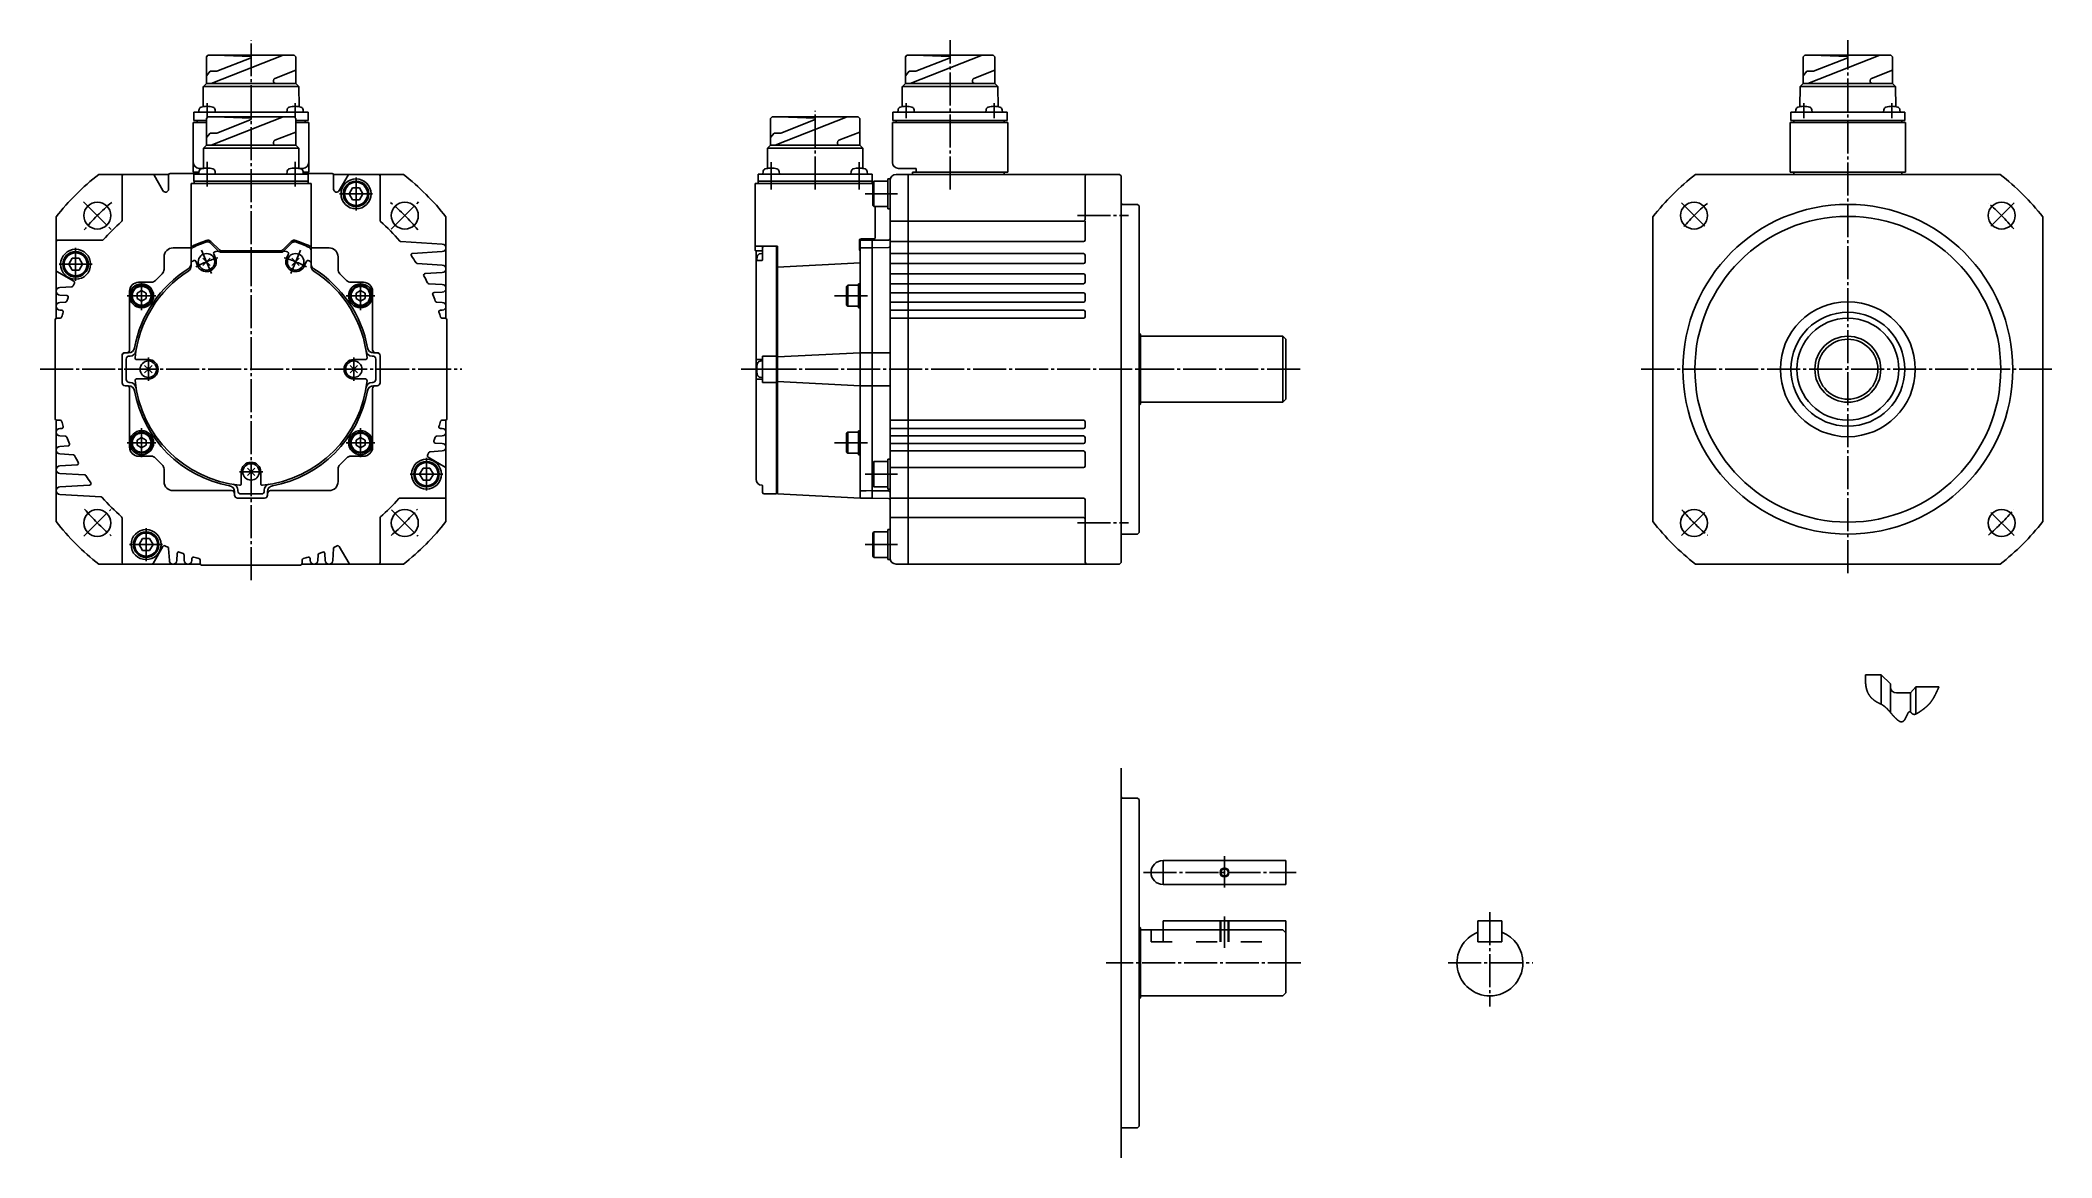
# Model space of a CAD drawing. Extents: x -328 to 343, y -171 to 202.
import ezdxf

# ---------------------------------------------------------------- set-up
doc = ezdxf.new("R2010")
doc.units = 0
doc.linetypes.add('DASH_CENTER', pattern=[14, 11, -1, 1, -1])
doc.linetypes.add('DASHED', pattern=[15, 7, -8])
doc.layers.get('0').update_dxf_attribs({"linetype": 'CONTINUOUS'})

msp = doc.modelspace()

# ---------------------------------------------------------------- linework, layer by layer
at = {"color": 1, "linetype": 'DASH_CENTER'}
for p, q in [((-257.44, 22.1), (-257.44, 202.15)), ((-24.35, 152.4), (-24.35, 202.15)), ((275, 24.4), (275, 202.15)), ((-272.12, 181.1), (-272.12, 176.1)), ((-242.76, 176.1), (-242.76, 181.1)), ((-69.35, 152.4), (-69.35, 178.54)), ((-39.03, 181.1), (-39.03, 176.1)), ((-9.67, 176.1), (-9.67, 181.1)), ((260.32, 181.1), (260.32, 176.1)), ((289.68, 176.1), (289.68, 181.1)), ((-272.12, 161.58), (-272.12, 153.32)), ((-242.76, 153.32), (-242.76, 161.58)), ((-84.03, 152.4), (-84.03, 161.49)), ((-54.67, 152.4), (-54.67, 161.49)), ((-222.44, 150.9), (-222.44, 156.4)), ((-313.3, 148.26), (-304.11, 139.06)), ((-222.44, 150.9), (-227.94, 150.9)), ((-222.44, 150.9), (-222.44, 145.4)), ((-222.44, 150.9), (-216.94, 150.9)), ((-210.7, 139.14), (-201.65, 148.19)), ((-52.65, 150.9), (-41.85, 150.9)), ((219.49, 147.9), (227.98, 139.42)), ((330.51, 147.9), (322.02, 139.42)), ((18.15, 143.66), (35.15, 143.66)), ((-315.94, 127.4), (-315.94, 132.9)), ((-270.66, 124.32), (-273.91, 132.17)), ((-240.96, 132.17), (-244.21, 124.32)), ((-315.94, 127.4), (-321.44, 127.4)), ((-315.94, 127.4), (-310.44, 127.4)), ((-315.94, 127.4), (-315.94, 121.9)), ((-293.94, 112.1), (-293.94, 121.7)), ((-220.94, 121.7), (-220.94, 112.1)), ((-289.14, 116.9), (-298.74, 116.9)), ((-216.14, 116.9), (-225.74, 116.9)), ((-62.85, 116.89), (-51.35, 116.89)), ((-291.69, 96.29), (-291.69, 88.51)), ((-223.19, 88.51), (-223.19, 96.29)), ((-327.74, 92.4), (-187.14, 92.4)), ((92.38, 92.4), (-94.05, 92.4)), ((-89.6, 92.4), (-85.74, 92.4)), ((206.08, 92.4), (343, 92.4)), ((-298.74, 67.9), (-289.14, 67.9)), ((-293.94, 63.1), (-293.94, 72.7)), ((-225.74, 67.9), (-216.14, 67.9)), ((-220.94, 72.7), (-220.94, 63.1)), ((-62.85, 67.89), (-51.35, 67.89)), ((-198.94, 57.4), (-198.94, 62.9)), ((-261.33, 58.15), (-253.55, 58.15)), ((-198.94, 57.4), (-204.44, 57.4)), ((-198.94, 57.4), (-198.94, 51.9)), ((-198.94, 57.4), (-193.44, 57.4)), ((-52.65, 57.4), (-41.85, 57.4)), ((-313.16, 36.68), (-304.25, 45.59)), ((-210.56, 45.51), (-201.79, 36.75)), ((18.15, 41.13), (35.15, 41.13)), ((219.49, 36.89), (227.98, 45.37)), ((330.51, 36.89), (322.02, 45.37)), ((-292.44, 33.9), (-297.94, 33.9)), ((-292.44, 33.9), (-292.44, 39.4)), ((-292.44, 33.9), (-292.44, 28.4)), ((-292.44, 33.9), (-286.94, 33.9)), ((-52.65, 33.9), (-41.85, 33.9)), ((67.15, -80.5), (67.15, -70)), ((40.1, -75.46), (91.09, -75.46)), ((67.15, -100.62), (67.15, -90.12)), ((155.65, -88.67), (155.65, -120.12)), ((92.65, -105.62), (27.65, -105.62)), ((141.76, -105.62), (169.97, -105.62))]:
    msp.add_line(p, q, dxfattribs=at)
at = {"color": 7, "linetype": 'CONTINUOUS'}
for p, q in [((-272.31, 196.65), (-271.81, 197.15)), ((-272.31, 187.71), (-272.31, 196.65)), ((-257.44, 197.15), (-271.81, 197.15)), ((-246.73, 197.15), (-270.79, 187.71)), ((-269.29, 197.15), (-257.44, 196.76)), ((-257.44, 196.29), (-268.88, 191.8)), ((-243.06, 197.15), (-257.44, 197.15)), ((-257.44, 196.29), (-257.44, 196.76)), ((-257.44, 196.76), (-257.44, 196.29)), ((-243.06, 197.15), (-242.56, 196.65)), ((-242.56, 196.65), (-242.56, 187.71)), ((-39.23, 196.65), (-38.73, 197.15)), ((-39.23, 187.71), (-39.23, 196.65)), ((-9.98, 197.15), (-38.73, 197.15)), ((-9.98, 197.15), (-38.73, 197.15)), ((-9.98, 197.15), (-38.73, 197.15)), ((-13.64, 197.15), (-37.7, 187.71)), ((-36.2, 197.15), (-24.35, 196.76)), ((-24.35, 196.29), (-35.79, 191.8)), ((-24.35, 196.76), (-24.35, 196.29)), ((-9.48, 196.65), (-9.98, 197.15)), ((-9.48, 196.65), (-9.48, 187.71)), ((260.12, 196.65), (260.62, 197.15)), ((260.12, 187.71), (260.12, 196.65)), ((275, 197.15), (260.62, 197.15)), ((285.71, 197.15), (261.65, 187.71)), ((263.15, 197.15), (275, 196.76)), ((275, 196.29), (263.56, 191.8)), ((289.37, 197.15), (275, 197.15)), ((275, 196.76), (275, 196.29)), ((275, 196.29), (275, 196.76)), ((289.37, 197.15), (289.87, 196.65)), ((289.87, 196.65), (289.87, 187.71)), ((-272.31, 190.3), (-271.06, 191.8)), ((-268.88, 191.8), (-271.06, 191.8)), ((-250, 188.69), (-250, 188.46)), ((-242.56, 192.12), (-249.53, 189.39)), ((-39.23, 190.3), (-37.97, 191.8)), ((-35.79, 191.8), (-37.97, 191.8)), ((-16.91, 188.69), (-16.91, 188.46)), ((-9.48, 192.12), (-16.44, 189.39)), ((260.12, 190.3), (261.38, 191.8)), ((263.56, 191.8), (261.38, 191.8)), ((282.44, 188.69), (282.44, 188.46)), ((289.87, 192.12), (282.91, 189.39)), ((-273.43, 179.97), (-273.37, 186.71)), ((-273.31, 186.71), (-272.31, 187.71)), ((-257.44, 186.71), (-273.31, 186.71)), ((-272.31, 187.71), (-257.44, 187.71)), ((-257.44, 187.71), (-242.56, 187.71)), ((-241.56, 186.71), (-257.44, 186.71)), ((-242.56, 187.71), (-241.56, 186.71)), ((-241.45, 180.08), (-241.5, 186.71)), ((-40.34, 179.97), (-40.28, 186.71)), ((-40.23, 186.71), (-39.23, 187.71)), ((-8.48, 186.71), (-40.23, 186.71)), ((-39.23, 187.71), (-16.16, 187.71)), ((-16.16, 187.71), (-9.48, 187.71)), ((-9.48, 187.71), (-8.48, 186.71)), ((-9.48, 187.71), (-8.48, 186.71)), ((-8.36, 179.77), (-8.42, 186.71)), ((259.02, 179.97), (259.12, 186.71)), ((259.12, 186.71), (260.12, 187.71)), ((275, 186.71), (259.12, 186.71)), ((260.12, 187.71), (275, 187.71)), ((275, 187.71), (289.87, 187.71)), ((290.87, 186.71), (275, 186.71)), ((289.87, 187.71), (290.87, 186.71)), ((290.87, 186.71), (290.98, 179.97)), ((-276.69, 161.4), (-276.69, 174.7)), ((-276.69, 174.7), (-272.31, 174.7)), ((-276.49, 178.1), (-256.59, 178.1)), ((-276.49, 178.1), (-276.49, 175.4)), ((-276.49, 175.4), (-272.31, 175.4)), ((-275.44, 175.4), (-275.44, 174.7)), ((-274.8, 178.94), (-274.87, 178.1)), ((-272.31, 176.04), (-271.81, 176.54)), ((-272.31, 167.1), (-272.31, 176.04)), ((-243.06, 176.54), (-271.81, 176.54)), ((-257.44, 176.54), (-271.81, 176.54)), ((-246.73, 176.54), (-270.79, 167.1)), ((-269.37, 178.1), (-269.44, 178.94)), ((-269.29, 176.54), (-257.44, 176.15)), ((-257.44, 175.68), (-268.88, 171.19)), ((-243.06, 176.54), (-257.44, 176.54)), ((-257.44, 176.15), (-257.44, 175.68)), ((-257.44, 175.68), (-257.44, 176.15)), ((-256.59, 178.1), (-238.39, 178.1)), ((-245.44, 178.94), (-245.51, 178.1)), ((-243.06, 176.54), (-242.56, 176.04)), ((-242.56, 176.04), (-242.56, 167.1)), ((-242.56, 175.4), (-238.39, 175.4)), ((-242.56, 174.7), (-238.19, 174.7)), ((-240.01, 178.1), (-240.08, 178.94)), ((-239.44, 174.7), (-239.44, 175.4)), ((-238.39, 178.1), (-238.39, 175.4)), ((-238.19, 174.7), (-238.19, 161.4)), ((-84.23, 176.04), (-83.73, 176.54)), ((-84.23, 167.1), (-84.23, 176.04)), ((-69.35, 176.54), (-83.73, 176.54)), ((-58.64, 176.54), (-82.7, 167.1)), ((-81.2, 176.54), (-69.35, 176.15)), ((-69.35, 175.68), (-80.79, 171.19)), ((-54.98, 176.54), (-69.35, 176.54)), ((-69.35, 175.68), (-69.35, 176.15)), ((-69.35, 176.15), (-69.35, 175.68)), ((-54.98, 176.54), (-54.48, 176.04)), ((-54.48, 176.04), (-54.48, 167.1)), ((-43.6, 161.4), (-43.6, 174.7)), ((-43.6, 174.7), (-24.35, 174.7)), ((-43.4, 178.1), (-5.3, 178.1)), ((-43.4, 178.1), (-43.4, 175.4)), ((-43.4, 175.4), (-5.3, 175.4)), ((-42.35, 175.4), (-42.35, 174.7)), ((-42.35, 175.4), (-42.35, 174.7)), ((-41.71, 178.94), (-41.78, 178.1)), ((-36.28, 178.1), (-36.35, 178.94)), ((-24.35, 174.7), (-5.1, 174.7)), ((-12.35, 178.94), (-12.42, 178.1)), ((-6.92, 178.1), (-6.99, 178.94)), ((-6.35, 174.7), (-6.35, 175.4)), ((-5.3, 178.1), (-5.3, 175.4)), ((-5.1, 174.7), (-5.1, 158.1)), ((255.75, 174.7), (275, 174.7)), ((255.75, 158.1), (255.75, 174.7)), ((255.95, 178.1), (255.95, 175.4)), ((255.95, 178.1), (275, 178.1)), ((255.95, 175.4), (275, 175.4)), ((257, 175.4), (257, 174.7)), ((257, 175.4), (257, 174.7)), ((257.64, 178.94), (257.57, 178.1)), ((263.07, 178.1), (263, 178.94)), ((275, 178.1), (294.05, 178.1)), ((275, 175.4), (294.05, 175.4)), ((275, 174.7), (294.25, 174.7)), ((287, 178.94), (286.93, 178.1)), ((292.43, 178.1), (292.36, 178.94)), ((293, 174.7), (293, 175.4)), ((293, 174.7), (293, 175.4)), ((294.05, 175.4), (294.05, 178.1)), ((294.25, 174.7), (294.25, 158.1)), ((-272.31, 169.69), (-271.06, 171.19)), ((-268.88, 171.19), (-271.06, 171.19)), ((-250, 168.08), (-250, 167.85)), ((-242.56, 171.51), (-249.53, 168.78)), ((-84.23, 169.69), (-82.97, 171.19)), ((-80.79, 171.19), (-82.97, 171.19)), ((-61.91, 168.08), (-61.91, 167.85)), ((-54.48, 171.51), (-61.44, 168.78)), ((-276.69, 158.1), (-276.69, 161.4)), ((-273.31, 166.1), (-272.31, 167.1)), ((-273.31, 166.1), (-273.31, 159.38)), ((-257.44, 166.1), (-273.31, 166.1)), ((-272.31, 167.1), (-257.44, 167.1)), ((-257.44, 167.1), (-242.56, 167.1)), ((-241.56, 166.1), (-257.44, 166.1)), ((-242.56, 167.1), (-241.56, 166.1)), ((-241.56, 166.1), (-241.56, 159.38)), ((-238.19, 161.4), (-238.19, 158.1)), ((-85.23, 166.1), (-84.23, 167.1)), ((-85.23, 166.1), (-85.23, 159.38)), ((-69.35, 166.1), (-85.23, 166.1)), ((-84.23, 167.1), (-69.35, 167.1)), ((-69.35, 167.1), (-54.48, 167.1)), ((-53.48, 166.1), (-69.35, 166.1)), ((-54.48, 167.1), (-53.48, 166.1)), ((-53.48, 166.1), (-53.48, 159.38)), ((-284.9, 157.4), (-308.25, 157.4)), ((-300.44, 142.03), (-300.44, 156.9)), ((-299.94, 157.4), (-290.23, 157.4)), ((-286.81, 151.97), (-289.79, 157.15)), ((-284.94, 152.47), (-284.94, 157.2)), ((-284.44, 157.7), (-274.85, 157.7)), ((-277.44, 154.4), (-237.44, 154.4)), ((-277.44, 154.4), (-237.44, 154.4)), ((-277.44, 154.4), (-237.44, 154.4)), ((-277.44, 154.4), (-277.44, 127.58)), ((-276.69, 158.1), (-274.79, 158.1)), ((-238.39, 157.49), (-276.49, 157.49)), ((-276.49, 157.49), (-276.49, 155.1)), ((-276.49, 155.1), (-238.39, 155.1)), ((-276.44, 154.4), (-276.44, 155.1)), ((-275.44, 158.1), (-275.44, 157.7)), ((-274.8, 158.33), (-274.87, 157.49)), ((-274.69, 159.4), (-273.31, 159.4)), ((-269.37, 157.49), (-269.44, 158.33)), ((-245.44, 158.33), (-245.51, 157.49)), ((-241.56, 159.4), (-240.19, 159.4)), ((-238.19, 158.1), (-240.09, 158.1)), ((-240.01, 157.49), (-240.08, 158.33)), ((-240.03, 157.7), (-230.44, 157.7)), ((-239.44, 158.1), (-239.44, 157.7)), ((-238.44, 154.4), (-238.44, 155.1)), ((-238.39, 157.49), (-238.39, 155.1)), ((-237.44, 154.4), (-237.44, 127.58)), ((-206.63, 157.4), (-229.98, 157.4)), ((-229.94, 152.47), (-229.94, 157.2)), ((-225.08, 157.15), (-228.07, 151.97)), ((-214.44, 142.03), (-214.44, 156.9)), ((-89.35, 133.67), (-89.35, 154.4)), ((-89.35, 154.4), (-50.15, 154.4)), ((-50.3, 157.49), (-88.4, 157.49)), ((-88.4, 157.49), (-88.4, 155.1)), ((-88.4, 155.1), (-50.3, 155.1)), ((-88.35, 154.4), (-88.35, 155.1)), ((-86.71, 158.33), (-86.78, 157.49)), ((-81.28, 157.49), (-81.35, 158.33)), ((-57.35, 158.33), (-57.42, 157.49)), ((-51.92, 157.49), (-51.99, 158.33)), ((-50.35, 154.4), (-50.35, 155.1)), ((-50.3, 157.49), (-50.3, 155.1)), ((-49.75, 155.15), (-50.15, 154.75)), ((-49.75, 155.15), (-50.15, 154.75)), ((-50.15, 147.05), (-50.15, 154.75)), ((-50.15, 154.4), (-50.15, 154.75)), ((-49.75, 155.15), (-49.75, 146.65)), ((-49.75, 155.15), (-49.75, 154.4)), ((-49.75, 155.15), (-45.15, 155.15)), ((-49.75, 155.15), (-45.15, 155.15)), ((-45.15, 145.9), (-45.15, 155.9)), ((-44.35, 155.9), (-45.15, 155.9)), ((-45.15, 150.9), (-45.15, 155.15)), ((-45.15, 150.9), (-45.15, 155.15)), ((-44.35, 155.4), (-44.35, 28.9)), ((-38.35, 157.4), (-42.35, 157.4)), ((-35.85, 159.4), (-41.6, 159.4)), ((-38.35, 27.4), (-38.35, 157.4)), ((-38.35, 157.4), (21.15, 157.4)), ((-38.35, 153.9), (-38.35, 157.4)), ((-38.35, 157.4), (-3.46, 157.4)), ((-38.35, 157.4), (-3.46, 157.4)), ((-35.65, 158.1), (-36.85, 158.1)), ((-36.85, 158.1), (-36.85, 157.4)), ((-36.85, 157.4), (-6.35, 157.4)), ((-35.65, 158.1), (-35.65, 159.2)), ((-24.35, 158.1), (-35.65, 158.1)), ((-6.35, 158.1), (-24.35, 158.1)), ((-5.1, 158.1), (-6.35, 158.1)), ((-6.35, 158.1), (-6.35, 157.4)), ((20.65, 156.9), (21.15, 157.4)), ((20.65, 142.3), (20.65, 156.9)), ((21.15, 157.4), (32.15, 157.4)), ((32.65, 156.9), (32.15, 157.4)), ((32.65, 123.74), (32.65, 156.9)), ((298, 157.4), (224.19, 157.4)), ((325.81, 157.4), (252, 157.4)), ((275, 158.1), (255.75, 158.1)), ((257, 158.1), (257, 157.4)), ((257, 158.1), (257, 157.4)), ((294.25, 158.1), (275, 158.1)), ((293, 157.4), (293, 158.1)), ((293, 157.4), (293, 158.1)), ((-223.59, 152.9), (-224.75, 150.9)), ((-224.75, 150.9), (-223.59, 148.9)), ((-221.28, 152.9), (-223.59, 152.9)), ((-223.59, 148.9), (-221.28, 148.9)), ((-220.13, 150.9), (-221.28, 152.9)), ((-221.28, 148.9), (-220.13, 150.9)), ((-45.15, 146.65), (-45.15, 150.9)), ((-45.15, 146.65), (-45.15, 150.9)), ((-44.35, 148.4), (-44.35, 145.95)), ((-322.44, 109.35), (-322.44, 143.2)), ((-192.44, 143.2), (-192.44, 109.35)), ((-50.15, 147.05), (-49.75, 146.65)), ((-50.15, 147.05), (-49.75, 146.65)), ((-45.15, 146.65), (-49.75, 146.65)), ((-49.35, 146.65), (-49.35, 136.1)), ((-45.15, 146.65), (-49.35, 146.65)), ((-44.35, 145.9), (-45.15, 145.9)), ((20.15, 141.8), (-44.35, 141.8)), ((20.65, 135.5), (20.65, 141.8)), ((32.65, 92.4), (32.65, 147.2)), ((38.15, 147.4), (33.15, 147.4)), ((38.65, 146.9), (38.15, 147.4)), ((38.65, 92.4), (38.65, 146.9)), ((210, 41.59), (210, 143.2)), ((340, 143.2), (340, 41.59)), ((-322.44, 134.9), (-322.44, 125.48)), ((-307.08, 135.4), (-321.94, 135.4)), ((-271.2, 134.66), (-268.38, 131.84)), ((-270.81, 135.02), (-267.98, 132.19)), ((-246.9, 132.19), (-244.07, 135.02)), ((-246.5, 131.84), (-243.68, 134.66)), ((-207.48, 134.99), (-193.69, 134.15)), ((-54.55, 135.4), (-54.55, 132.1)), ((-54.35, 131.9), (-54.35, 135.1)), ((-54.05, 135.9), (-49.55, 135.9)), ((-52.35, 135.43), (-54.05, 135.4)), ((-52.35, 135.43), (-50.35, 135.4)), ((-50.35, 135.4), (-44.84, 135.5)), ((-50.35, 135.4), (-50.35, 49.39)), ((-44.35, 48.79), (-44.35, 136)), ((-44.35, 135), (20.15, 135)), ((-317.09, 129.4), (-318.25, 127.4)), ((-314.78, 129.4), (-317.09, 129.4)), ((-313.63, 127.4), (-314.78, 129.4)), ((-286.44, 125.7), (-286.44, 129.9)), ((-283.44, 132.9), (-277.44, 132.9)), ((-277.44, 132.08), (-277.44, 126.81)), ((-275.29, 127), (-275.87, 128.41)), ((-272.29, 128.24), (-273.53, 129.48)), ((-272.29, 128.24), (-273.53, 127)), ((-272.29, 128.24), (-271.05, 129.48)), ((-272.29, 128.24), (-271.05, 127)), ((-269.29, 129.49), (-269.87, 130.9)), ((-267.32, 131.4), (-247.56, 131.4)), ((-267.28, 131.9), (-247.6, 131.9)), ((-245.01, 130.9), (-245.59, 129.49)), ((-243.83, 129.48), (-242.59, 128.24)), ((-243.83, 127), (-242.59, 128.24)), ((-241.35, 129.48), (-242.59, 128.24)), ((-241.35, 127), (-242.59, 128.24)), ((-239, 128.41), (-239.59, 127)), ((-237.44, 132.9), (-231.44, 132.9)), ((-237.44, 126.81), (-237.44, 127.89)), ((-228.44, 129.9), (-228.44, 125.7)), ((-203.61, 131.04), (-193.69, 131.65)), ((-202, 127.65), (-193.69, 127.15)), ((-89.35, 132.1), (-89.35, 133.67)), ((-89.15, 133.47), (-82.05, 133.47)), ((-89.15, 131.9), (-86.91, 131.9)), ((-89.05, 131.64), (-89.05, 128.52)), ((-89.05, 128.52), (-89.05, 126.72)), ((-88.85, 131.84), (-87.05, 131.84)), ((-87.05, 128.72), (-88.85, 128.72)), ((-86.85, 130.99), (-87.7, 130.92)), ((-82.25, 133.47), (-87.05, 133.47)), ((-87.05, 131.84), (-87.05, 131.84)), ((-87.05, 128.72), (-87.05, 128.72)), ((-86.85, 132.04), (-86.85, 132.97)), ((-86.85, 128.92), (-86.85, 132.04)), ((-82.25, 133.47), (-82.25, 51.2)), ((-81.85, 50.79), (-81.85, 133.27)), ((-81.85, 126.46), (-54.35, 127.86)), ((-54.35, 131.9), (-54.35, 49.4)), ((-54.06, 132.9), (-52.35, 132.93)), ((-52.35, 132.93), (-50.35, 132.9)), ((-44.84, 133), (-50.35, 132.9)), ((-44.35, 130.98), (20.15, 130.98)), ((-44.35, 129.9), (-44.35, 92.4)), ((-44.35, 127.67), (20.15, 127.67)), ((20.65, 130.48), (20.65, 128.17)), ((-316.51, 121.77), (-322.19, 125.05)), ((-318.25, 127.4), (-317.09, 125.4)), ((-317.09, 125.4), (-314.78, 125.4)), ((-314.78, 125.4), (-313.63, 127.4)), ((-294.94, 121.4), (-290.74, 121.4)), ((-224.13, 121.4), (-219.94, 121.4)), ((-199.42, 124.3), (-193.69, 124.65)), ((-198.19, 120.92), (-193.69, 120.65)), ((-89.05, 126.72), (-89.05, 95.84)), ((-54.85, 120.89), (-54.85, 112.89)), ((-54.35, 120.89), (-54.85, 120.89)), ((-44.35, 124.25), (20.15, 124.25)), ((-44.35, 105.4), (-44.35, 121.4)), ((-44.35, 120.94), (20.15, 120.94)), ((20.65, 123.75), (20.65, 121.44)), ((-317.18, 119.89), (-321.19, 119.65)), ((-318.85, 117), (-321.19, 117.15)), ((-319.32, 114.76), (-321.19, 114.65)), ((-297.94, 98.9), (-297.94, 118.4)), ((-293.94, 118.63), (-295.44, 117.76)), ((-295.44, 117.76), (-295.44, 116.03)), ((-295.44, 116.03), (-293.94, 115.16)), ((-292.44, 117.76), (-293.94, 118.63)), ((-293.94, 115.16), (-292.44, 116.03)), ((-292.44, 116.03), (-292.44, 117.76)), ((-220.94, 118.63), (-222.44, 117.76)), ((-222.44, 117.76), (-222.44, 116.03)), ((-222.44, 116.03), (-220.94, 115.16)), ((-219.44, 117.76), (-220.94, 118.63)), ((-220.94, 115.16), (-219.44, 116.03)), ((-219.44, 116.03), (-219.44, 117.76)), ((-216.94, 118.4), (-216.94, 98.9)), ((-196.43, 117.98), (-193.69, 118.15)), ((-195.56, 114.76), (-193.69, 114.65)), ((-58.5, 120.39), (-58.85, 120.04)), ((-58.85, 113.74), (-58.85, 120.04)), ((-58.5, 120.39), (-58.5, 113.39)), ((-58.5, 120.39), (-54.85, 120.39)), ((-44.35, 117.94), (20.15, 117.94)), ((-44.35, 114.78), (20.15, 114.78)), ((20.65, 117.44), (20.65, 115.28)), ((-322.74, 75.9), (-322.74, 108.9)), ((-321.08, 109.4), (-322.24, 109.4)), ((-320.55, 112.11), (-321.19, 112.15)), ((-194.33, 112.11), (-193.69, 112.15)), ((-192.64, 109.4), (-193.8, 109.4)), ((-192.14, 75.9), (-192.14, 108.9)), ((-58.85, 113.74), (-58.5, 113.39)), ((-54.85, 113.39), (-58.5, 113.39)), ((-54.85, 112.89), (-54.35, 112.89)), ((-44.35, 112.15), (20.15, 112.15)), ((-44.35, 109.4), (20.15, 109.4)), ((20.65, 111.65), (20.65, 109.9)), ((38.65, 92.4), (38.65, 104.9)), ((38.65, 104.4), (38.85, 104.4)), ((38.85, 104.4), (39.15, 104.1)), ((39.15, 104.1), (39.15, 80.7)), ((39.15, 103.4), (86.65, 103.4)), ((86.65, 103.4), (86.65, 81.4)), ((87.65, 102.4), (86.65, 103.4)), ((87.65, 102.4), (87.65, 82.4)), ((-300.44, 87.9), (-300.44, 96.9)), ((-300.44, 87.9), (-300.44, 96.9)), ((-300.44, 87.89), (-300.44, 96.89)), ((-300.44, 87.89), (-300.44, 96.89)), ((-299.44, 97.9), (-298.94, 97.9)), ((-298.26, 97.89), (-299.44, 97.89)), ((-299.04, 89), (-299.04, 95.8)), ((-297.79, 96.8), (-298.04, 96.8)), ((-295.61, 95.64), (-294.89, 95.64)), ((-294.89, 95.64), (-291.69, 95.64)), ((-223.19, 95.64), (-219.99, 95.64)), ((-219.99, 95.64), (-219.27, 95.64)), ((-216.84, 96.8), (-217.09, 96.8)), ((-215.44, 97.89), (-216.62, 97.89)), ((-215.94, 97.9), (-215.44, 97.9)), ((-215.84, 95.8), (-215.84, 89)), ((-214.44, 96.9), (-214.44, 87.9)), ((-214.44, 96.9), (-214.44, 87.9)), ((-214.44, 96.89), (-214.44, 87.89)), ((-214.44, 96.89), (-214.44, 87.89)), ((-89.05, 95.64), (-89.05, 89.15)), ((-87.05, 95.64), (-88.85, 95.64)), ((-86.85, 95.15), (-87.7, 95.08)), ((-87.05, 95.64), (-87.09, 95.64)), ((-86.85, 96.8), (-86.85, 88)), ((-86.85, 96.8), (-82.25, 96.8)), ((-81.85, 96.5), (-54.35, 97.9)), ((-54.35, 97.89), (-50.35, 97.89)), ((-50.35, 97.9), (-44.35, 97.9)), ((-298.04, 88), (-297.79, 88)), ((-294.89, 89.15), (-295.61, 89.15)), ((-294.89, 89.15), (-291.69, 89.15)), ((-291.69, 92.4), (-292.93, 93.63)), ((-291.69, 92.4), (-292.93, 91.16)), ((-291.69, 92.4), (-290.45, 93.63)), ((-291.69, 92.4), (-290.45, 91.16)), ((-223.19, 92.4), (-224.43, 93.63)), ((-223.19, 92.4), (-224.43, 91.16)), ((-223.19, 92.4), (-221.95, 93.63)), ((-223.19, 92.4), (-221.95, 91.16)), ((-223.19, 89.15), (-219.99, 89.15)), ((-219.27, 89.15), (-219.99, 89.15)), ((-217.09, 88), (-216.84, 88)), ((-89.05, 88.94), (-89.05, 55.73)), ((-87.09, 89.14), (-88.85, 89.14)), ((-87.7, 89.73), (-86.85, 89.65)), ((-87.09, 89.14), (-87.05, 89.14)), ((-86.85, 88), (-82.25, 88)), ((-54.35, 86.89), (-81.85, 88.29)), ((-44.35, 92.4), (-44.35, 54.9)), ((32.65, 92.4), (32.65, 27.9)), ((38.65, 37.9), (38.65, 92.4)), ((-298.94, 86.9), (-299.44, 86.9)), ((-299.44, 86.89), (-298.26, 86.89)), ((-297.94, 66.4), (-297.94, 85.9)), ((-216.94, 85.9), (-216.94, 66.4)), ((-216.62, 86.89), (-215.44, 86.89)), ((-215.44, 86.9), (-215.94, 86.9)), ((-54.35, 86.89), (-50.35, 86.89)), ((-50.35, 86.89), (-44.35, 86.89)), ((38.85, 80.4), (39.15, 80.7)), ((86.65, 81.4), (39.15, 81.4)), ((87.65, 82.4), (86.65, 81.4)), ((-322.44, 41.59), (-322.44, 75.44)), ((-322.24, 75.4), (-321.08, 75.4)), ((-193.8, 75.4), (-192.64, 75.4)), ((-192.44, 75.44), (-192.44, 41.59)), ((-44.35, 63.4), (-44.35, 79.4)), ((-44.35, 72.65), (-44.35, 75.4)), ((-44.35, 75.4), (15.65, 75.4)), ((15.65, 75.4), (20.15, 75.4)), ((20.65, 73.15), (20.65, 74.9)), ((38.85, 80.4), (38.65, 80.4)), ((-320.55, 72.68), (-321.19, 72.65)), ((-319.32, 70.03), (-321.19, 70.15)), ((-293.94, 69.63), (-295.44, 68.76)), ((-295.44, 68.76), (-295.44, 67.03)), ((-292.44, 68.76), (-293.94, 69.63)), ((-292.44, 67.03), (-292.44, 68.76)), ((-220.94, 69.63), (-222.44, 68.76)), ((-222.44, 68.76), (-222.44, 67.03)), ((-219.44, 68.76), (-220.94, 69.63)), ((-219.44, 67.03), (-219.44, 68.76)), ((-196.03, 67.79), (-193.69, 67.65)), ((-195.56, 70.03), (-193.69, 70.15)), ((-194.33, 72.68), (-193.69, 72.65)), ((-58.5, 71.39), (-58.85, 71.04)), ((-58.85, 64.74), (-58.85, 71.04)), ((-58.5, 71.39), (-54.85, 71.39)), ((-58.5, 71.39), (-58.5, 64.39)), ((-54.35, 71.89), (-54.85, 71.89)), ((-54.85, 71.89), (-54.85, 63.89)), ((-44.35, 70.15), (-44.35, 72.65)), ((-44.35, 72.65), (15.65, 72.65)), ((-44.35, 67.65), (-44.35, 70.15)), ((-44.35, 70.15), (15.65, 70.15)), ((-44.35, 65.15), (-44.35, 67.65)), ((-44.35, 67.65), (15.65, 67.65)), ((15.65, 72.65), (20.15, 72.65)), ((15.65, 70.15), (20.15, 70.15)), ((15.65, 67.65), (20.15, 67.65)), ((20.65, 68.15), (20.65, 69.65)), ((-318.45, 66.81), (-321.19, 66.65)), ((-316.68, 63.87), (-321.19, 64.15)), ((-315.46, 60.5), (-321.19, 60.15)), ((-295.44, 67.03), (-293.94, 66.16)), ((-290.74, 63.4), (-294.94, 63.4)), ((-293.94, 66.16), (-292.44, 67.03)), ((-219.94, 63.4), (-224.13, 63.4)), ((-222.44, 67.03), (-220.94, 66.16)), ((-220.94, 66.16), (-219.44, 67.03)), ((-198.37, 63.02), (-192.69, 59.74)), ((-197.7, 64.9), (-193.69, 65.15)), ((-58.85, 64.74), (-58.5, 64.39)), ((-54.85, 64.39), (-58.5, 64.39)), ((-54.85, 63.89), (-54.35, 63.89)), ((-49.75, 61.65), (-50.15, 61.25)), ((-49.75, 61.65), (-50.15, 61.25)), ((-50.15, 53.55), (-50.15, 61.25)), ((-50.15, 53.55), (-50.15, 61.25)), ((-49.75, 61.65), (-49.75, 53.15)), ((-49.75, 61.65), (-45.15, 61.65)), ((-49.75, 61.65), (-49.75, 53.15)), ((-49.75, 61.65), (-45.15, 61.65)), ((-44.35, 62.4), (-45.15, 62.4)), ((-45.15, 52.4), (-45.15, 62.4)), ((-45.15, 57.4), (-45.15, 61.65)), ((-45.15, 57.4), (-45.15, 61.65)), ((-44.35, 59.6), (-44.35, 65.15)), ((-44.35, 65.15), (15.65, 65.15)), ((15.65, 65.15), (20.15, 65.15)), ((20.65, 60.1), (20.65, 64.65)), ((-312.88, 57.14), (-321.19, 57.65)), ((-311.27, 53.75), (-321.19, 53.15)), ((-286.44, 54.9), (-286.44, 59.09)), ((-260.69, 58.15), (-260.69, 54.23)), ((-257.44, 58.15), (-258.68, 59.38)), ((-257.44, 58.15), (-258.68, 56.91)), ((-257.44, 58.15), (-256.2, 59.38)), ((-257.44, 58.15), (-256.2, 56.91)), ((-254.19, 58.15), (-254.19, 54.23)), ((-228.44, 59.09), (-228.44, 54.9)), ((-200.09, 59.4), (-201.25, 57.4)), ((-201.25, 57.4), (-200.09, 55.4)), ((-197.78, 59.4), (-200.09, 59.4)), ((-200.09, 55.4), (-197.78, 55.4)), ((-196.63, 57.4), (-197.78, 59.4)), ((-197.78, 55.4), (-196.63, 57.4)), ((-192.44, 49.9), (-192.44, 59.31)), ((-87.05, 53.73), (-87.09, 53.73)), ((-45.15, 53.15), (-45.15, 57.4)), ((-45.15, 53.15), (-45.15, 57.4)), ((-44.35, 59.6), (15.65, 59.6)), ((-44.35, 54.9), (-44.35, 52.45)), ((15.65, 59.6), (20.15, 59.6)), ((-307.4, 49.8), (-321.19, 50.65)), ((-263.94, 51.9), (-283.44, 51.9)), ((-262.94, 51.58), (-262.94, 50.39)), ((-262.94, 50.4), (-262.94, 50.9)), ((-257.44, 49.4), (-261.94, 49.4)), ((-252.94, 49.39), (-261.94, 49.39)), ((-261.84, 52.05), (-261.84, 51.8)), ((-254.04, 50.8), (-260.84, 50.8)), ((-252.94, 49.4), (-257.44, 49.4)), ((-253.04, 51.8), (-253.04, 52.05)), ((-251.94, 50.39), (-251.94, 51.58)), ((-251.94, 50.9), (-251.94, 50.4)), ((-231.44, 51.9), (-250.94, 51.9)), ((-207.8, 49.4), (-192.94, 49.4)), ((-86.85, 53.53), (-86.85, 51.29)), ((-86.35, 50.79), (-82.25, 50.79)), ((-82.25, 50.79), (-82.25, 51.2)), ((-82.25, 51.2), (-81.85, 51.2)), ((-82.25, 50.79), (-82.25, 51.2)), ((-54.35, 49.4), (-81.85, 50.79)), ((-54.06, 51.89), (-52.35, 51.86)), ((-52.35, 49.36), (-54.06, 49.39)), ((-52.35, 51.86), (-50.35, 51.9)), ((-50.35, 49.4), (-52.35, 49.36)), ((-50.35, 51.89), (-44.84, 51.79)), ((-44.84, 49.29), (-50.35, 49.39)), ((-50.15, 53.55), (-49.75, 53.15)), ((-50.15, 53.55), (-49.75, 53.15)), ((-45.15, 53.15), (-49.75, 53.15)), ((-45.15, 53.15), (-49.75, 53.15)), ((-44.35, 52.4), (-45.15, 52.4)), ((-44.35, 52.45), (-44.35, 52.1)), ((-44.35, 49.4), (20.15, 49.4)), ((20.65, 48.9), (20.65, 27.9)), ((-300.44, 42.76), (-300.44, 27.9)), ((-214.44, 27.9), (-214.44, 42.76)), ((20.15, 42.99), (-44.35, 42.99)), ((-293.59, 35.9), (-294.75, 33.9)), ((-294.75, 33.9), (-293.59, 31.9)), ((-291.28, 35.9), (-293.59, 35.9)), ((-290.13, 33.9), (-291.28, 35.9)), ((-291.28, 31.9), (-290.13, 33.9)), ((-49.75, 38.15), (-50.15, 37.75)), ((-49.75, 38.15), (-50.15, 37.75)), ((-50.15, 30.05), (-50.15, 37.75)), ((-50.15, 30.05), (-50.15, 37.75)), ((-49.75, 38.15), (-45.15, 38.15)), ((-49.75, 38.15), (-49.75, 29.65)), ((-49.75, 38.15), (-45.15, 38.15)), ((-49.75, 38.15), (-49.75, 29.65)), ((-45.15, 28.9), (-45.15, 38.9)), ((-44.35, 38.9), (-45.15, 38.9)), ((-45.15, 33.9), (-45.15, 38.15)), ((-45.15, 33.9), (-45.15, 38.15)), ((-45.15, 29.65), (-45.15, 33.9)), ((-45.15, 29.65), (-45.15, 33.9)), ((38.15, 37.4), (32.65, 37.4)), ((38.15, 37.4), (38.65, 37.9)), ((-274.4, 27.4), (-308.25, 27.4)), ((-299.94, 27.4), (-290.53, 27.4)), ((-293.59, 31.9), (-291.28, 31.9)), ((-286.81, 33.33), (-290.09, 27.65)), ((-284.93, 32.66), (-284.69, 28.65)), ((-282.05, 30.99), (-282.19, 28.65)), ((-279.8, 30.51), (-279.69, 28.65)), ((-277.15, 29.28), (-277.19, 28.65)), ((-274.44, 28.76), (-274.44, 27.6)), ((-273.94, 27.1), (-240.94, 27.1)), ((-206.63, 27.4), (-240.48, 27.4)), ((-240.44, 27.6), (-240.44, 28.76)), ((-237.69, 28.65), (-237.73, 29.28)), ((-235.19, 28.65), (-235.08, 30.51)), ((-232.69, 28.65), (-232.83, 30.99)), ((-230.19, 28.65), (-229.94, 32.66)), ((-224.78, 27.65), (-228.07, 33.33)), ((-224.35, 27.4), (-214.94, 27.4)), ((-50.15, 30.05), (-49.75, 29.65)), ((-50.15, 30.05), (-49.75, 29.65)), ((-45.15, 29.65), (-49.75, 29.65)), ((-45.15, 29.65), (-49.75, 29.65)), ((-44.35, 28.9), (-45.15, 28.9)), ((21.15, 27.4), (-42.35, 27.4)), ((20.65, 27.9), (21.15, 27.4)), ((32.15, 27.4), (21.15, 27.4)), ((32.65, 27.9), (32.15, 27.4)), ((275, 27.4), (224.19, 27.4)), ((325.81, 27.4), (275, 27.4)), ((286.07, -9.52), (280.9, -9.52)), ((286.07, -9.52), (289.19, -12.52)), ((286.07, -19.32), (286.07, -9.52)), ((289.19, -22.06), (289.19, -12.52)), ((291.19, -15.59), (295.84, -15.59)), ((295.84, -15.59), (297.7, -13.55)), ((295.84, -15.59), (295.84, -21.91)), ((305.37, -13.55), (297.7, -13.55)), ((297.7, -22.59), (297.7, -13.55)), ((32.65, -74.28), (32.65, -40.62)), ((32.65, -105.62), (32.65, -50.82)), ((38.15, -50.62), (33.15, -50.62)), ((38.15, -50.62), (38.65, -51.12)), ((38.65, -105.62), (38.65, -51.12)), ((46.65, -71.46), (46.65, -79.46)), ((87.65, -71.46), (46.65, -71.46)), ((87.65, -79.46), (87.65, -71.46)), ((46.65, -79.46), (87.65, -79.46)), ((38.65, -93.62), (38.85, -93.62)), ((38.85, -93.62), (39.15, -93.92)), ((46.65, -91.62), (46.65, -94.62)), ((87.65, -91.62), (46.65, -91.62)), ((87.65, -95.62), (87.65, -91.62)), ((151.65, -91.62), (151.65, -98.62)), ((159.65, -91.62), (151.65, -91.62)), ((159.65, -95.31), (159.65, -91.62)), ((39.15, -93.92), (39.15, -117.32)), ((39.15, -94.62), (42.65, -94.62)), ((42.65, -94.62), (46.65, -94.62)), ((46.65, -94.62), (86.65, -94.62)), ((86.65, -94.62), (87.65, -95.62)), ((87.65, -95.62), (87.65, -98.62)), ((87.65, -98.62), (87.65, -115.62)), ((151.65, -98.62), (159.65, -98.62)), ((159.65, -98.62), (159.65, -95.31)), ((32.65, -105.62), (32.65, -170.62)), ((38.65, -160.12), (38.65, -105.62)), ((38.85, -117.62), (38.65, -117.62)), ((38.85, -117.62), (39.15, -117.32)), ((86.65, -116.62), (39.15, -116.62)), ((87.65, -115.62), (86.65, -116.62)), ((38.15, -160.62), (32.65, -160.62)), ((38.15, -160.62), (38.65, -160.12))]:
    msp.add_line(p, q, dxfattribs=at)
at = {"color": 2, "linetype": 'DASHED'}
for p, q in [((65.65, -91.62), (65.65, -98.62)), ((68.65, -91.62), (68.65, -98.62)), ((42.65, -94.62), (42.65, -98.62)), ((42.65, -98.62), (87.65, -98.62))]:
    msp.add_line(p, q, dxfattribs=at)
at = {"color": 7, "linetype": 'DASHED'}
for p, q in [((65.9, -91.62), (65.9, -98.62)), ((68.4, -91.62), (68.4, -98.62)), ((46.65, -94.62), (46.65, -98.62))]:
    msp.add_line(p, q, dxfattribs=at)
at = {"color": 2}
msp.add_polyline3d([(280.9, -9.52, 0), (280.9, -9.56, 0), (280.9, -9.6, 0), (280.9, -9.64, 0), (280.9, -9.68, 0), (280.9, -9.72, 0), (280.89, -9.76, 0), (280.89, -9.8, 0), (280.89, -9.84, 0), (280.89, -9.88, 0), (280.89, -9.92, 0), (280.89, -9.96, 0), (280.89, -10, 0), (280.89, -10.04, 0), (280.89, -10.08, 0), (280.89, -10.12, 0), (280.89, -10.16, 0), (280.89, -10.2, 0), (280.89, -10.24, 0), (280.89, -10.29, 0), (280.89, -10.33, 0), (280.89, -10.37, 0), (280.89, -10.41, 0), (280.89, -10.45, 0), (280.88, -10.49, 0), (280.88, -10.53, 0), (280.88, -10.57, 0), (280.88, -10.61, 0), (280.88, -10.65, 0), (280.88, -10.69, 0), (280.88, -10.73, 0), (280.88, -10.77, 0), (280.88, -10.81, 0), (280.88, -10.85, 0), (280.88, -10.89, 0), (280.88, -10.93, 0), (280.88, -10.97, 0), (280.88, -11.01, 0), (280.88, -11.05, 0), (280.88, -11.1, 0), (280.88, -11.14, 0), (280.89, -11.18, 0), (280.89, -11.22, 0), (280.89, -11.26, 0), (280.89, -11.3, 0), (280.89, -11.34, 0), (280.89, -11.38, 0), (280.89, -11.42, 0), (280.89, -11.46, 0), (280.89, -11.5, 0), (280.89, -11.54, 0), (280.89, -11.58, 0), (280.89, -11.62, 0), (280.9, -11.66, 0), (280.9, -11.7, 0), (280.9, -11.74, 0), (280.9, -11.78, 0), (280.9, -11.82, 0), (280.9, -11.87, 0), (280.9, -11.91, 0), (280.91, -11.95, 0), (280.91, -11.99, 0), (280.91, -12.03, 0), (280.91, -12.07, 0), (280.92, -12.11, 0), (280.92, -12.15, 0), (280.92, -12.19, 0), (280.92, -12.23, 0), (280.93, -12.27, 0), (280.93, -12.31, 0), (280.93, -12.35, 0), (280.93, -12.39, 0), (280.94, -12.43, 0), (280.94, -12.47, 0), (280.94, -12.51, 0), (280.95, -12.55, 0), (280.95, -12.59, 0), (280.95, -12.63, 0), (280.96, -12.67, 0), (280.96, -12.71, 0), (280.96, -12.75, 0), (280.97, -12.8, 0), (280.97, -12.84, 0), (280.98, -12.88, 0), (280.98, -12.92, 0), (280.99, -12.96, 0), (280.99, -13, 0), (281, -13.04, 0), (281, -13.08, 0), (281.01, -13.12, 0), (281.01, -13.16, 0), (281.02, -13.2, 0), (281.02, -13.24, 0), (281.03, -13.28, 0), (281.04, -13.32, 0), (281.04, -13.36, 0), (281.05, -13.4, 0), (281.06, -13.44, 0), (281.06, -13.48, 0), (281.07, -13.52, 0), (281.08, -13.56, 0), (281.08, -13.6, 0), (281.09, -13.64, 0), (281.1, -13.68, 0), (281.11, -13.72, 0), (281.11, -13.76, 0), (281.12, -13.8, 0), (281.13, -13.84, 0), (281.14, -13.88, 0), (281.15, -13.92, 0), (281.16, -13.96, 0), (281.17, -14, 0), (281.17, -14.04, 0), (281.18, -14.08, 0), (281.19, -14.12, 0), (281.2, -14.15, 0), (281.21, -14.19, 0), (281.22, -14.23, 0), (281.23, -14.27, 0), (281.24, -14.31, 0), (281.25, -14.35, 0), (281.27, -14.39, 0), (281.28, -14.43, 0), (281.29, -14.47, 0), (281.3, -14.51, 0), (281.31, -14.55, 0), (281.32, -14.59, 0), (281.34, -14.62, 0), (281.35, -14.66, 0), (281.36, -14.7, 0), (281.37, -14.74, 0), (281.39, -14.78, 0), (281.4, -14.82, 0), (281.41, -14.86, 0), (281.43, -14.89, 0), (281.44, -14.93, 0), (281.45, -14.97, 0), (281.47, -15.01, 0), (281.48, -15.05, 0), (281.5, -15.08, 0), (281.51, -15.12, 0), (281.53, -15.16, 0), (281.55, -15.2, 0), (281.56, -15.23, 0), (281.58, -15.27, 0), (281.59, -15.31, 0), (281.61, -15.35, 0), (281.63, -15.38, 0), (281.64, -15.42, 0), (281.66, -15.46, 0), (281.68, -15.49, 0), (281.69, -15.53, 0), (281.71, -15.57, 0), (281.73, -15.6, 0), (281.75, -15.64, 0), (281.77, -15.67, 0), (281.79, -15.71, 0), (281.81, -15.75, 0), (281.82, -15.78, 0), (281.84, -15.82, 0), (281.86, -15.85, 0), (281.88, -15.89, 0), (281.9, -15.92, 0), (281.92, -15.96, 0), (281.94, -15.99, 0), (281.97, -16.03, 0), (281.99, -16.06, 0), (282.01, -16.1, 0), (282.03, -16.13, 0), (282.05, -16.17, 0), (282.07, -16.2, 0), (282.1, -16.23, 0), (282.12, -16.27, 0), (282.14, -16.3, 0), (282.16, -16.34, 0), (282.19, -16.37, 0), (282.21, -16.4, 0), (282.23, -16.44, 0), (282.26, -16.47, 0), (282.28, -16.5, 0), (282.31, -16.53, 0), (282.33, -16.57, 0), (282.36, -16.6, 0), (282.38, -16.63, 0), (282.4, -16.66, 0), (282.43, -16.7, 0), (282.45, -16.73, 0), (282.48, -16.76, 0), (282.5, -16.79, 0), (282.53, -16.82, 0), (282.56, -16.85, 0), (282.58, -16.89, 0), (282.61, -16.92, 0), (282.64, -16.95, 0), (282.66, -16.98, 0), (282.69, -17.01, 0), (282.72, -17.04, 0), (282.74, -17.07, 0), (282.77, -17.1, 0), (282.8, -17.13, 0), (282.83, -17.16, 0), (282.86, -17.19, 0), (282.88, -17.22, 0), (282.91, -17.25, 0), (282.94, -17.28, 0), (282.97, -17.31, 0), (283, -17.34, 0), (283.02, -17.37, 0), (283.05, -17.39, 0), (283.08, -17.42, 0), (283.11, -17.45, 0), (283.14, -17.48, 0), (283.17, -17.51, 0), (283.2, -17.54, 0), (283.23, -17.56, 0), (283.26, -17.59, 0), (283.29, -17.62, 0), (283.32, -17.65, 0), (283.35, -17.67, 0), (283.38, -17.7, 0), (283.41, -17.73, 0), (283.44, -17.75, 0), (283.47, -17.78, 0), (283.51, -17.81, 0), (283.54, -17.83, 0), (283.57, -17.86, 0), (283.6, -17.88, 0), (283.63, -17.91, 0), (283.66, -17.93, 0), (283.69, -17.96, 0), (283.73, -17.98, 0), (283.76, -18.01, 0), (283.79, -18.03, 0), (283.82, -18.06, 0), (283.86, -18.08, 0), (283.89, -18.11, 0), (283.92, -18.13, 0), (283.95, -18.16, 0), (283.99, -18.18, 0), (284.02, -18.2, 0), (284.05, -18.23, 0), (284.09, -18.25, 0), (284.12, -18.27, 0), (284.15, -18.3, 0), (284.19, -18.32, 0), (284.22, -18.34, 0), (284.25, -18.36, 0), (284.29, -18.39, 0), (284.32, -18.41, 0), (284.36, -18.43, 0), (284.39, -18.45, 0), (284.43, -18.47, 0), (284.46, -18.49, 0), (284.5, -18.51, 0), (284.53, -18.54, 0), (284.56, -18.56, 0), (284.6, -18.58, 0), (284.63, -18.6, 0), (284.67, -18.62, 0), (284.71, -18.64, 0), (284.74, -18.66, 0), (284.78, -18.68, 0), (284.81, -18.7, 0), (284.85, -18.72, 0), (284.88, -18.73, 0), (284.92, -18.75, 0), (284.95, -18.77, 0), (284.99, -18.79, 0), (285.03, -18.81, 0), (285.06, -18.83, 0), (285.1, -18.85, 0), (285.14, -18.86, 0), (285.17, -18.88, 0), (285.21, -18.9, 0), (285.25, -18.92, 0), (285.28, -18.93, 0), (285.32, -18.95, 0), (285.36, -18.97, 0), (285.39, -18.99, 0), (285.43, -19, 0), (285.46, -19.02, 0), (285.5, -19.04, 0), (285.54, -19.06, 0), (285.57, -19.07, 0), (285.61, -19.09, 0), (285.65, -19.11, 0), (285.68, -19.13, 0), (285.72, -19.14, 0), (285.76, -19.16, 0), (285.79, -19.18, 0), (285.83, -19.2, 0), (285.87, -19.21, 0), (285.9, -19.23, 0), (285.94, -19.25, 0), (285.98, -19.27, 0), (286.01, -19.29, 0), (286.05, -19.31, 0), (286.08, -19.33, 0), (286.12, -19.34, 0), (286.15, -19.36, 0), (286.19, -19.38, 0), (286.23, -19.4, 0), (286.26, -19.42, 0), (286.3, -19.44, 0), (286.33, -19.46, 0), (286.37, -19.48, 0), (286.4, -19.5, 0), (286.44, -19.53, 0), (286.47, -19.55, 0), (286.5, -19.57, 0), (286.54, -19.59, 0), (286.57, -19.61, 0), (286.61, -19.63, 0), (286.64, -19.65, 0), (286.68, -19.68, 0), (286.71, -19.7, 0), (286.74, -19.72, 0), (286.78, -19.74, 0), (286.81, -19.77, 0), (286.84, -19.79, 0), (286.88, -19.81, 0), (286.91, -19.84, 0), (286.94, -19.86, 0), (286.98, -19.89, 0), (287.01, -19.91, 0), (287.04, -19.93, 0), (287.07, -19.96, 0), (287.11, -19.98, 0), (287.14, -20.01, 0), (287.17, -20.03, 0), (287.2, -20.06, 0), (287.24, -20.08, 0), (287.27, -20.11, 0), (287.3, -20.13, 0), (287.33, -20.16, 0), (287.36, -20.18, 0), (287.39, -20.21, 0), (287.43, -20.23, 0), (287.46, -20.26, 0), (287.49, -20.29, 0), (287.52, -20.31, 0), (287.55, -20.34, 0), (287.58, -20.37, 0), (287.61, -20.39, 0), (287.64, -20.42, 0), (287.67, -20.45, 0), (287.7, -20.47, 0), (287.73, -20.5, 0), (287.76, -20.53, 0), (287.79, -20.56, 0), (287.82, -20.58, 0), (287.85, -20.61, 0), (287.88, -20.64, 0), (287.91, -20.67, 0), (287.94, -20.7, 0), (287.97, -20.72, 0), (288, -20.75, 0), (288.03, -20.78, 0), (288.06, -20.81, 0), (288.08, -20.84, 0), (288.11, -20.87, 0), (288.14, -20.89, 0), (288.17, -20.92, 0), (288.2, -20.95, 0), (288.23, -20.98, 0), (288.25, -21.01, 0), (288.28, -21.04, 0), (288.31, -21.07, 0), (288.34, -21.1, 0), (288.37, -21.13, 0), (288.39, -21.16, 0), (288.42, -21.19, 0), (288.45, -21.22, 0), (288.48, -21.25, 0), (288.5, -21.28, 0), (288.53, -21.31, 0), (288.56, -21.34, 0), (288.59, -21.37, 0), (288.61, -21.4, 0), (288.64, -21.43, 0), (288.67, -21.46, 0), (288.69, -21.49, 0), (288.72, -21.52, 0), (288.75, -21.55, 0), (288.77, -21.58, 0), (288.8, -21.61, 0), (288.83, -21.64, 0), (288.86, -21.67, 0), (288.88, -21.7, 0), (288.91, -21.73, 0), (288.94, -21.76, 0), (288.96, -21.79, 0), (288.99, -21.82, 0), (289.01, -21.85, 0), (289.04, -21.88, 0), (289.07, -21.91, 0), (289.1, -21.94, 0), (289.12, -21.98, 0), (289.15, -22.01, 0), (289.17, -22.04, 0), (289.2, -22.07, 0), (289.23, -22.1, 0), (289.25, -22.13, 0), (289.28, -22.16, 0), (289.31, -22.19, 0), (289.33, -22.22, 0), (289.36, -22.25, 0), (289.38, -22.28, 0), (289.41, -22.31, 0), (289.44, -22.35, 0), (289.46, -22.38, 0), (289.49, -22.41, 0), (289.51, -22.44, 0), (289.54, -22.47, 0), (289.57, -22.5, 0), (289.59, -22.53, 0), (289.62, -22.56, 0), (289.64, -22.59, 0), (289.67, -22.62, 0), (289.7, -22.65, 0), (289.72, -22.68, 0), (289.75, -22.72, 0), (289.78, -22.75, 0), (289.8, -22.78, 0), (289.83, -22.81, 0), (289.86, -22.84, 0), (289.88, -22.87, 0), (289.91, -22.9, 0), (289.94, -22.93, 0), (289.96, -22.96, 0), (289.99, -22.99, 0), (290.01, -23.02, 0), (290.04, -23.05, 0), (290.07, -23.08, 0), (290.09, -23.12, 0), (290.12, -23.15, 0), (290.15, -23.18, 0), (290.17, -23.21, 0), (290.2, -23.24, 0), (290.23, -23.27, 0), (290.25, -23.3, 0), (290.28, -23.33, 0), (290.31, -23.36, 0), (290.34, -23.39, 0), (290.36, -23.42, 0), (290.39, -23.45, 0), (290.42, -23.48, 0), (290.44, -23.51, 0), (290.47, -23.54, 0), (290.5, -23.57, 0), (290.53, -23.6, 0), (290.56, -23.63, 0), (290.58, -23.66, 0), (290.61, -23.69, 0), (290.64, -23.72, 0), (290.67, -23.75, 0), (290.69, -23.78, 0), (290.72, -23.81, 0), (290.75, -23.84, 0), (290.78, -23.86, 0), (290.81, -23.89, 0), (290.83, -23.92, 0), (290.86, -23.95, 0), (290.89, -23.98, 0), (290.92, -24.01, 0), (290.95, -24.04, 0), (290.98, -24.07, 0), (291, -24.09, 0), (291.03, -24.12, 0), (291.06, -24.15, 0), (291.09, -24.18, 0), (291.12, -24.21, 0), (291.15, -24.23, 0), (291.18, -24.26, 0), (291.21, -24.29, 0), (291.24, -24.32, 0), (291.27, -24.34, 0), (291.3, -24.37, 0), (291.33, -24.4, 0), (291.36, -24.42, 0), (291.39, -24.45, 0), (291.42, -24.48, 0), (291.45, -24.5, 0), (291.48, -24.53, 0), (291.51, -24.55, 0), (291.54, -24.58, 0), (291.58, -24.6, 0), (291.61, -24.63, 0), (291.64, -24.65, 0), (291.67, -24.68, 0), (291.7, -24.7, 0), (291.74, -24.73, 0), (291.77, -24.75, 0), (291.8, -24.77, 0), (291.84, -24.8, 0), (291.87, -24.82, 0), (291.91, -24.84, 0), (291.94, -24.87, 0), (291.98, -24.89, 0), (292.01, -24.91, 0), (292.05, -24.93, 0), (292.08, -24.96, 0), (292.12, -24.98, 0), (292.16, -25, 0), (292.19, -25.02, 0), (292.23, -25.04, 0), (292.27, -25.06, 0), (292.31, -25.07, 0), (292.34, -25.09, 0), (292.38, -25.11, 0), (292.42, -25.12, 0), (292.46, -25.14, 0), (292.5, -25.15, 0), (292.54, -25.16, 0), (292.57, -25.17, 0), (292.61, -25.18, 0), (292.65, -25.19, 0), (292.69, -25.2, 0), (292.73, -25.2, 0), (292.77, -25.21, 0), (292.81, -25.21, 0), (292.85, -25.21, 0), (292.89, -25.21, 0), (292.93, -25.21, 0), (292.97, -25.2, 0), (293.01, -25.2, 0), (293.05, -25.19, 0), (293.09, -25.18, 0), (293.13, -25.17, 0), (293.17, -25.16, 0), (293.21, -25.14, 0), (293.25, -25.13, 0), (293.29, -25.11, 0), (293.33, -25.1, 0), (293.37, -25.08, 0), (293.4, -25.06, 0), (293.44, -25.04, 0), (293.47, -25.02, 0), (293.51, -24.99, 0), (293.54, -24.97, 0), (293.58, -24.94, 0), (293.61, -24.92, 0), (293.64, -24.89, 0), (293.67, -24.86, 0), (293.7, -24.84, 0), (293.73, -24.81, 0), (293.76, -24.78, 0), (293.79, -24.75, 0), (293.81, -24.72, 0), (293.84, -24.68, 0), (293.86, -24.65, 0), (293.88, -24.62, 0), (293.91, -24.58, 0), (293.93, -24.55, 0), (293.95, -24.52, 0), (293.97, -24.48, 0), (293.99, -24.45, 0), (294.01, -24.41, 0), (294.04, -24.38, 0), (294.05, -24.34, 0), (294.07, -24.3, 0), (294.09, -24.27, 0), (294.11, -24.23, 0), (294.13, -24.2, 0), (294.15, -24.16, 0), (294.17, -24.12, 0), (294.19, -24.09, 0), (294.2, -24.05, 0), (294.22, -24.01, 0), (294.24, -23.98, 0), (294.26, -23.94, 0), (294.28, -23.9, 0), (294.29, -23.87, 0), (294.31, -23.83, 0), (294.33, -23.79, 0), (294.35, -23.76, 0), (294.37, -23.72, 0), (294.38, -23.68, 0), (294.4, -23.65, 0), (294.42, -23.61, 0), (294.44, -23.58, 0), (294.45, -23.54, 0), (294.47, -23.5, 0), (294.49, -23.47, 0), (294.5, -23.43, 0), (294.52, -23.39, 0), (294.54, -23.36, 0), (294.56, -23.32, 0), (294.57, -23.29, 0), (294.59, -23.25, 0), (294.61, -23.21, 0), (294.63, -23.18, 0), (294.64, -23.14, 0), (294.66, -23.11, 0), (294.68, -23.07, 0), (294.7, -23.04, 0), (294.71, -23, 0), (294.73, -22.96, 0), (294.75, -22.93, 0), (294.77, -22.89, 0), (294.79, -22.86, 0), (294.8, -22.82, 0), (294.82, -22.78, 0), (294.84, -22.75, 0), (294.86, -22.71, 0), (294.88, -22.67, 0), (294.89, -22.64, 0), (294.91, -22.6, 0), (294.93, -22.56, 0), (294.95, -22.52, 0), (294.97, -22.49, 0), (294.99, -22.45, 0), (295, -22.41, 0), (295.02, -22.37, 0), (295.04, -22.33, 0), (295.06, -22.3, 0), (295.08, -22.26, 0), (295.11, -22.22, 0), (295.13, -22.19, 0), (295.15, -22.15, 0), (295.17, -22.12, 0), (295.2, -22.09, 0), (295.23, -22.06, 0), (295.25, -22.03, 0), (295.29, -22.01, 0), (295.32, -21.98, 0), (295.35, -21.96, 0), (295.39, -21.94, 0), (295.42, -21.92, 0), (295.46, -21.91, 0), (295.5, -21.9, 0), (295.55, -21.89, 0), (295.59, -21.88, 0), (295.63, -21.88, 0), (295.67, -21.88, 0), (295.71, -21.88, 0), (295.75, -21.89, 0), (295.79, -21.9, 0), (295.83, -21.91, 0), (295.87, -21.93, 0), (295.9, -21.95, 0), (295.93, -21.97, 0), (295.96, -21.99, 0), (295.99, -22.02, 0), (296.02, -22.05, 0), (296.05, -22.08, 0), (296.08, -22.12, 0), (296.1, -22.15, 0), (296.13, -22.18, 0), (296.16, -22.21, 0), (296.18, -22.25, 0), (296.21, -22.28, 0), (296.24, -22.31, 0), (296.27, -22.34, 0), (296.29, -22.37, 0), (296.32, -22.4, 0), (296.35, -22.42, 0), (296.38, -22.45, 0), (296.41, -22.48, 0), (296.44, -22.5, 0), (296.48, -22.52, 0), (296.51, -22.55, 0), (296.55, -22.57, 0), (296.58, -22.59, 0), (296.62, -22.6, 0), (296.65, -22.62, 0), (296.69, -22.64, 0), (296.73, -22.65, 0), (296.77, -22.66, 0), (296.81, -22.67, 0), (296.85, -22.68, 0), (296.89, -22.69, 0), (296.93, -22.7, 0), (296.97, -22.71, 0), (297.01, -22.71, 0), (297.06, -22.71, 0), (297.1, -22.72, 0), (297.14, -22.72, 0), (297.18, -22.72, 0), (297.22, -22.71, 0), (297.26, -22.71, 0), (297.3, -22.71, 0), (297.35, -22.7, 0), (297.38, -22.7, 0), (297.43, -22.69, 0), (297.46, -22.68, 0), (297.5, -22.67, 0), (297.54, -22.66, 0), (297.58, -22.65, 0), (297.62, -22.63, 0), (297.66, -22.62, 0), (297.7, -22.6, 0), (297.73, -22.59, 0), (297.77, -22.57, 0), (297.81, -22.56, 0), (297.85, -22.54, 0), (297.88, -22.52, 0), (297.92, -22.5, 0), (297.96, -22.48, 0), (297.99, -22.47, 0), (298.03, -22.45, 0), (298.06, -22.43, 0), (298.1, -22.41, 0), (298.14, -22.39, 0), (298.17, -22.37, 0), (298.21, -22.35, 0), (298.24, -22.32, 0), (298.28, -22.3, 0), (298.31, -22.28, 0), (298.35, -22.26, 0), (298.38, -22.24, 0), (298.42, -22.22, 0), (298.45, -22.2, 0), (298.49, -22.18, 0), (298.52, -22.15, 0), (298.55, -22.13, 0), (298.59, -22.11, 0), (298.62, -22.09, 0), (298.65, -22.07, 0), (298.69, -22.04, 0), (298.72, -22.02, 0), (298.76, -22, 0), (298.79, -21.98, 0), (298.82, -21.95, 0), (298.86, -21.93, 0), (298.89, -21.91, 0), (298.92, -21.89, 0), (298.96, -21.86, 0), (298.99, -21.84, 0), (299.02, -21.82, 0), (299.06, -21.8, 0), (299.09, -21.77, 0), (299.12, -21.75, 0), (299.16, -21.73, 0), (299.19, -21.7, 0), (299.22, -21.68, 0), (299.26, -21.66, 0), (299.29, -21.64, 0), (299.32, -21.61, 0), (299.36, -21.59, 0), (299.39, -21.57, 0), (299.42, -21.54, 0), (299.46, -21.52, 0), (299.49, -21.5, 0), (299.52, -21.47, 0), (299.56, -21.45, 0), (299.59, -21.43, 0), (299.62, -21.4, 0), (299.65, -21.38, 0), (299.69, -21.36, 0), (299.72, -21.33, 0), (299.75, -21.31, 0), (299.79, -21.28, 0), (299.82, -21.26, 0), (299.85, -21.24, 0), (299.88, -21.21, 0), (299.92, -21.19, 0), (299.95, -21.16, 0), (299.98, -21.14, 0), (300.01, -21.12, 0), (300.05, -21.09, 0), (300.08, -21.07, 0), (300.11, -21.04, 0), (300.14, -21.02, 0), (300.18, -20.99, 0), (300.21, -20.97, 0), (300.24, -20.95, 0), (300.27, -20.92, 0), (300.31, -20.9, 0), (300.34, -20.87, 0), (300.37, -20.85, 0), (300.4, -20.82, 0), (300.43, -20.8, 0), (300.47, -20.77, 0), (300.5, -20.75, 0), (300.53, -20.72, 0), (300.56, -20.7, 0), (300.59, -20.67, 0), (300.62, -20.65, 0), (300.66, -20.62, 0), (300.69, -20.59, 0), (300.72, -20.57, 0), (300.75, -20.54, 0), (300.78, -20.52, 0), (300.81, -20.49, 0), (300.84, -20.47, 0), (300.88, -20.44, 0), (300.91, -20.41, 0), (300.94, -20.39, 0), (300.97, -20.36, 0), (301, -20.33, 0), (301.03, -20.31, 0), (301.06, -20.28, 0), (301.09, -20.25, 0), (301.12, -20.23, 0), (301.15, -20.2, 0), (301.18, -20.17, 0), (301.21, -20.15, 0), (301.24, -20.12, 0), (301.27, -20.09, 0), (301.3, -20.07, 0), (301.33, -20.04, 0), (301.36, -20.01, 0), (301.39, -19.98, 0), (301.42, -19.96, 0), (301.45, -19.93, 0), (301.48, -19.9, 0), (301.51, -19.87, 0), (301.54, -19.84, 0), (301.57, -19.82, 0), (301.6, -19.79, 0), (301.63, -19.76, 0), (301.66, -19.73, 0), (301.69, -19.7, 0), (301.72, -19.67, 0), (301.75, -19.65, 0), (301.77, -19.62, 0), (301.8, -19.59, 0), (301.83, -19.56, 0), (301.86, -19.53, 0), (301.89, -19.5, 0), (301.92, -19.47, 0), (301.94, -19.44, 0), (301.97, -19.41, 0), (302, -19.38, 0), (302.03, -19.35, 0), (302.06, -19.32, 0), (302.08, -19.3, 0), (302.11, -19.27, 0), (302.14, -19.24, 0), (302.16, -19.21, 0), (302.19, -19.17, 0), (302.22, -19.14, 0), (302.25, -19.11, 0), (302.27, -19.08, 0), (302.3, -19.05, 0), (302.32, -19.02, 0), (302.35, -18.99, 0), (302.38, -18.96, 0), (302.4, -18.93, 0), (302.43, -18.9, 0), (302.45, -18.87, 0), (302.48, -18.84, 0), (302.51, -18.8, 0), (302.53, -18.77, 0), (302.56, -18.74, 0), (302.58, -18.71, 0), (302.61, -18.68, 0), (302.63, -18.65, 0), (302.66, -18.61, 0), (302.68, -18.58, 0), (302.71, -18.55, 0), (302.73, -18.52, 0), (302.75, -18.49, 0), (302.78, -18.45, 0), (302.8, -18.42, 0), (302.83, -18.39, 0), (302.85, -18.36, 0), (302.88, -18.32, 0), (302.9, -18.29, 0), (302.92, -18.26, 0), (302.95, -18.22, 0), (302.97, -18.19, 0), (302.99, -18.16, 0), (303.01, -18.12, 0), (303.04, -18.09, 0), (303.06, -18.06, 0), (303.08, -18.02, 0), (303.11, -17.99, 0), (303.13, -17.96, 0), (303.15, -17.92, 0), (303.17, -17.89, 0), (303.19, -17.85, 0), (303.22, -17.82, 0), (303.24, -17.79, 0), (303.26, -17.75, 0), (303.28, -17.72, 0), (303.3, -17.68, 0), (303.33, -17.65, 0), (303.35, -17.61, 0), (303.37, -17.58, 0), (303.39, -17.55, 0), (303.41, -17.51, 0), (303.43, -17.48, 0), (303.45, -17.44, 0), (303.47, -17.41, 0), (303.5, -17.37, 0), (303.52, -17.34, 0), (303.54, -17.3, 0), (303.56, -17.27, 0), (303.58, -17.23, 0), (303.6, -17.2, 0), (303.62, -17.16, 0), (303.64, -17.13, 0), (303.66, -17.09, 0), (303.68, -17.06, 0), (303.7, -17.02, 0), (303.72, -16.98, 0), (303.74, -16.95, 0), (303.76, -16.91, 0), (303.78, -16.88, 0), (303.8, -16.84, 0), (303.82, -16.81, 0), (303.84, -16.77, 0), (303.86, -16.73, 0), (303.88, -16.7, 0), (303.89, -16.66, 0), (303.91, -16.63, 0), (303.93, -16.59, 0), (303.95, -16.56, 0), (303.97, -16.52, 0), (303.99, -16.48, 0), (304.01, -16.45, 0), (304.03, -16.41, 0), (304.05, -16.38, 0), (304.06, -16.34, 0), (304.08, -16.3, 0), (304.1, -16.27, 0), (304.12, -16.23, 0), (304.14, -16.2, 0), (304.16, -16.16, 0), (304.18, -16.12, 0), (304.19, -16.09, 0), (304.21, -16.05, 0), (304.23, -16.01, 0), (304.25, -15.98, 0), (304.27, -15.94, 0), (304.29, -15.91, 0), (304.3, -15.87, 0), (304.32, -15.83, 0), (304.34, -15.8, 0), (304.36, -15.76, 0), (304.38, -15.72, 0), (304.39, -15.69, 0), (304.41, -15.65, 0), (304.43, -15.61, 0), (304.45, -15.58, 0), (304.46, -15.54, 0), (304.48, -15.5, 0), (304.5, -15.47, 0), (304.52, -15.43, 0), (304.53, -15.39, 0), (304.55, -15.36, 0), (304.57, -15.32, 0), (304.58, -15.29, 0), (304.6, -15.25, 0), (304.62, -15.21, 0), (304.64, -15.18, 0), (304.65, -15.14, 0), (304.67, -15.1, 0), (304.69, -15.07, 0), (304.71, -15.03, 0), (304.72, -14.99, 0), (304.74, -14.95, 0), (304.76, -14.92, 0), (304.77, -14.88, 0), (304.79, -14.84, 0), (304.81, -14.81, 0), (304.82, -14.77, 0), (304.84, -14.73, 0), (304.86, -14.7, 0), (304.88, -14.66, 0), (304.89, -14.62, 0), (304.91, -14.59, 0), (304.93, -14.55, 0), (304.94, -14.51, 0), (304.96, -14.48, 0), (304.98, -14.44, 0), (304.99, -14.4, 0), (305.01, -14.37, 0), (305.03, -14.33, 0), (305.04, -14.29, 0), (305.06, -14.26, 0), (305.08, -14.22, 0), (305.09, -14.18, 0), (305.11, -14.14, 0), (305.13, -14.11, 0), (305.14, -14.07, 0), (305.16, -14.03, 0), (305.18, -14, 0), (305.19, -13.96, 0), (305.21, -13.92, 0), (305.23, -13.89, 0), (305.24, -13.85, 0), (305.26, -13.81, 0), (305.27, -13.77, 0), (305.29, -13.74, 0), (305.31, -13.7, 0), (305.32, -13.66, 0), (305.34, -13.63, 0), (305.36, -13.59, 0), (305.37, -13.55, 0)], dxfattribs=at)
at = {"color": 7, "linetype": 'CONTINUOUS'}
for centre, radius in [((-222.44, 150.9), 5), ((-222.44, 150.9), 4.25), ((-222.44, 150.9), 3.85), ((-308.7, 143.66), 4.5), ((-206.17, 143.66), 4.5), ((-206.17, 143.66), 4.5), ((223.73, 143.66), 4.5), ((326.27, 143.66), 4.5), ((-315.94, 127.4), 5), ((-315.94, 127.4), 4.25), ((-315.94, 127.4), 3.85), ((-272.29, 128.24), 2.75), ((-242.59, 128.24), 2.75), ((-293.94, 116.9), 4), ((-220.94, 116.9), 4), ((-293.94, 116.9), 3.5), ((-293.94, 116.9), 3.15), ((-220.94, 116.9), 3.5), ((-220.94, 116.9), 3.15), ((275, 92.4), 11), ((275, 92.4), 10), ((-291.69, 92.4), 2.75), ((-223.19, 92.4), 2.75), ((-293.94, 67.9), 4), ((-293.94, 67.9), 3.5), ((-293.94, 67.9), 3.15), ((-220.94, 67.9), 4), ((-220.94, 67.9), 3.5), ((-220.94, 67.9), 3.15), ((-257.44, 58.15), 2.75), ((-198.94, 57.4), 5), ((-198.94, 57.4), 4.25), ((-198.94, 57.4), 3.85), ((-308.7, 41.13), 4.5), ((-206.17, 41.13), 4.5), ((223.73, 41.13), 4.5), ((326.27, 41.13), 4.5), ((-292.44, 33.9), 5), ((-292.44, 33.9), 4.25), ((-292.44, 33.9), 3.85), ((67.15, -75.46), 1.25)]:
    msp.add_circle(centre, radius, dxfattribs=at)
at = {"color": 2, "linetype": 'CONTINUOUS'}
msp.add_circle((67.15, -75.46), 1.5, dxfattribs=at)
at = {"color": 7, "linetype": 'CONTINUOUS'}
for centre, radius, start, end in [((-249.25, 188.69), 0.75, 111.422, 180), ((-249.25, 188.46), 0.75, 180, 270), ((-16.16, 188.69), 0.75, 111.422, 180), ((-16.16, 188.46), 0.75, 180, 270), ((283.19, 188.69), 0.75, 111.422, 180), ((283.19, 188.46), 0.75, 180, 270), ((-273.8, 178.86), 1, 106.25703, 175), ((-272.12, 173.1), 7, 90, 106.25703), ((-272.12, 173.1), 7, 73.74297, 90), ((-270.44, 178.86), 1, 5, 73.74297), ((-270.44, 178.86), 1, 5, 73.74297), ((-244.44, 178.86), 1, 106.25703, 175), ((-244.44, 178.86), 1, 106.25703, 175), ((-242.76, 173.1), 7, 90, 106.25703), ((-242.76, 173.1), 7, 73.74297, 90), ((-241.08, 178.86), 1, 5, 73.74297), ((-40.71, 178.86), 1, 106.25703, 175), ((-39.03, 173.1), 7, 90, 106.25703), ((-39.03, 173.1), 7, 73.74297, 90), ((-37.35, 178.86), 1, 5, 73.74297), ((-11.35, 178.86), 1, 106.25703, 175), ((-9.67, 173.1), 7, 90, 106.25703), ((-9.67, 173.1), 7, 73.74297, 90), ((-7.99, 178.86), 1, 5, 73.74297), ((258.64, 178.86), 1, 106.25703, 175), ((260.32, 173.1), 7, 90, 106.25703), ((260.32, 173.1), 7, 73.74297, 90), ((262, 178.86), 1, 5, 73.74297), ((288, 178.86), 1, 106.25703, 175), ((289.68, 173.1), 7, 90, 106.25703), ((289.68, 173.1), 7, 73.74297, 90), ((291.36, 178.86), 1, 5, 73.74297), ((-249.25, 168.08), 0.75, 111.422, 180), ((-249.25, 167.85), 0.75, 180, 270), ((-61.16, 168.08), 0.75, 111.422, 180), ((-61.16, 167.85), 0.75, 180, 270), ((-274.69, 161.4), 2, 180, 270), ((-240.19, 161.4), 2, 270, 0), ((-41.6, 161.4), 2, 180, 270), ((-257.44, 92.4), 82.5, 128.01228, 141.98772), ((-299.94, 156.9), 0.5, 90, 180), ((-290.23, 156.9), 0.5, 30, 90), ((-284.44, 157.2), 0.5, 90, 180), ((-273.8, 158.25), 1, 106.25703, 175), ((-272.12, 152.49), 7, 99.83018, 106.25703), ((-272.12, 152.49), 7, 90, 99.83018), ((-272.12, 152.49), 7, 73.74297, 90), ((-270.44, 158.25), 1, 5, 73.74297), ((-244.44, 158.25), 1, 106.25703, 175), ((-242.76, 152.49), 7, 90, 106.25703), ((-242.76, 152.49), 7, 80.16982, 90), ((-242.76, 152.49), 7, 73.74297, 80.16982), ((-241.08, 158.25), 1, 5, 73.74297), ((-230.44, 157.2), 0.5, 0, 90), ((-224.65, 156.9), 0.5, 90, 150), ((-214.94, 156.9), 0.5, 0, 90), ((-257.44, 92.4), 82.5, 38.01228, 51.98772), ((-85.71, 158.25), 1, 106.25703, 175), ((-84.03, 152.49), 7, 99.82935, 106.25703), ((-84.03, 152.49), 7, 90, 99.82935), ((-84.03, 152.49), 7, 73.74297, 90), ((-82.35, 158.25), 1, 5, 73.74297), ((-56.35, 158.25), 1, 106.25703, 175), ((-54.67, 152.49), 7, 90, 106.25703), ((-54.67, 152.49), 7, 80.16982, 90), ((-54.67, 152.49), 7, 73.74297, 80.16982), ((-52.99, 158.25), 1, 5, 73.74297), ((-42.35, 155.4), 2, 90, 180), ((-35.85, 159.2), 0.2, 0, 90), ((275, 92.4), 82.5, 128.01228, 141.98772), ((275, 92.4), 82.5, 38.01228, 51.98772), ((-285.94, 152.47), 1, 210, 0), ((-228.94, 152.47), 1, 180, 330), ((33.15, 147.9), 0.5, 180, 270), ((-257.44, 92.4), 65.5, 131.23058, 138.76942), ((-300.94, 142.03), 0.5, 311.23058, 0), ((-213.94, 142.03), 0.5, 180, 228.76942), ((-257.44, 92.4), 65.5, 40.76188, 48.76942), ((20.15, 142.3), 0.5, 270, 0), ((275, 92.4), 55, 90, 270), ((275, 92.4), 51, 90, 270), ((275, 92.4), 55, 270, 90), ((275, 92.4), 51, 270, 90), ((-321.94, 134.9), 0.5, 90, 180), ((-307.08, 135.9), 0.5, 270, 318.76942), ((-257.44, 92.39), 45.5, 109.15139, 115.47587), ((-257.44, 92.4), 45, 109.19526, 115.583), ((-271.87, 133.96), 1.5, 45, 109.15139), ((-271.91, 133.95), 1, 45, 109.19526), ((-243, 133.96), 1.5, 70.84861, 135), ((-242.97, 133.95), 1, 70.80474, 135), ((-257.44, 92.4), 45, 64.417, 70.80474), ((-257.44, 92.39), 45.5, 64.52413, 70.84861), ((-207.45, 135.49), 0.5, 220.76188, 266.5), ((-54.05, 135.4), 0.5, 90, 180), ((-54.05, 135.1), 0.3, 91, 180), ((-49.55, 136.1), 0.2, 270, 360), ((-44.85, 136), 0.5, 271, 0), ((20.15, 135.5), 0.5, 270, 0), ((-283.44, 129.9), 3, 90, 180), ((-279.44, 127.58), 2, 302.0136, 0), ((-277.14, 133.74), 0.3, 180, 295.47587), ((-276.44, 132.08), 1, 115.583, 180), ((-276.94, 127.89), 0.5, 118.78313, 180), ((-257.44, 92.4), 41, 117.81539, 118.78313), ((-276.34, 128.22), 0.5, 22.5, 117.81539), ((-272.29, 128.24), 3.25, 202.5, 0), ((-269.41, 131.09), 0.5, 107.18984, 202.5), ((-257.44, 92.4), 41, 105.95178, 107.18984), ((-272.29, 128.24), 3.25, 0, 22.5), ((-268.57, 131.34), 0.5, 51.27043, 105.95178), ((-267.32, 132.9), 1.5, 225, 270), ((-267.28, 132.9), 1, 225, 270), ((-247.6, 132.9), 1, 270, 315), ((-247.56, 132.9), 1.5, 270, 308.72957), ((-246.31, 131.34), 0.5, 74.04822, 128.72957), ((-257.44, 92.4), 41, 72.72643, 74.04822), ((-242.59, 128.24), 3.25, 157.5, 180), ((-242.59, 128.24), 3.25, 180, 337.5), ((-245.47, 131.09), 0.5, 337.5, 72.81016), ((-238.54, 128.22), 0.5, 62.18461, 157.5), ((-257.44, 92.4), 41, 61.21687, 62.27153), ((-238.44, 132.08), 1, 0, 64.417), ((-237.74, 133.74), 0.3, 244.52413, 0), ((-237.94, 127.89), 0.5, 360, 61.21687), ((-235.44, 127.58), 2, 180, 237.9864), ((-231.44, 129.9), 3, 0, 90), ((-203.58, 130.54), 0.5, 93.5, 215.30599), ((-257.44, 92.4), 65.5, 32.80448, 35.30599), ((-201.96, 128.15), 0.5, 212.80448, 266.5), ((-193.69, 132.9), 1.25, 270, 90), ((-89.15, 133.67), 0.2, 179.99994, 270), ((-89.15, 132.1), 0.2, 179.99994, 270), ((-89.15, 132.1), 0.2, 179.99994, 270), ((-88.85, 131.64), 0.2, 90.01275, 180), ((-88.85, 128.52), 0.2, 90, 180), ((-81.85, 128.24), 7, 163.74297, 176.11615), ((-87.61, 129.92), 1, 95, 163.74297), ((-87.05, 132.04), 0.2, 270, 0), ((-87.05, 128.92), 0.2, 270, 0), ((-86.35, 132.97), 0.5, 90, 180), ((-82.05, 133.27), 0.2, 360, 90), ((-54.35, 132.1), 0.2, 180, 270), ((-54.05, 132.6), 0.3, 91, 180), ((-44.85, 133.5), 0.5, 271, 0), ((20.15, 130.48), 0.5, 0, 90), ((20.15, 128.17), 0.5, 270, 0), ((-321.94, 125.48), 0.5, 180, 240), ((-257.44, 92.4), 65.5, 153.99168, 154.90262), ((-316.76, 121.34), 0.5, 0, 60), ((-316.76, 121.34), 0.5, 333.99168, 0), ((-294.94, 118.4), 3, 90, 180), ((-257.44, 92.39), 39.5, 122.0136, 169.58813), ((-257.44, 92.4), 38.85, 122.58537, 174.38845), ((-290.74, 123.4), 2, 270, 317.05322), ((-257.44, 92.4), 43.5, 132.94678, 137.05322), ((-288.44, 125.7), 2, 312.94678, 0), ((-279.44, 126.81), 2, 302.58537, 0), ((-235.44, 126.81), 2, 180, 237.41463), ((-257.44, 92.4), 38.85, 5.61155, 57.41463), ((-257.44, 92.39), 39.5, 10.41187, 57.9864), ((-226.44, 125.7), 2, 180, 227.05322), ((-257.44, 92.4), 43.5, 42.94678, 47.05322), ((-224.13, 123.4), 2, 222.94678, 270), ((-219.94, 118.4), 3, 0, 90), ((-199.39, 123.8), 0.5, 93.5, 208.40923), ((-257.44, 92.4), 65.5, 26.08901, 28.40923), ((-198.16, 121.42), 0.5, 206.08901, 266.5), ((-193.69, 125.9), 1.25, 270, 90), ((20.15, 123.75), 0.5, 0, 90), ((20.15, 121.44), 0.5, 270, 0), ((-321.19, 118.4), 1.25, 90, 270), ((-321.19, 113.4), 1.25, 90, 270), ((-319.35, 115.26), 0.5, 273.5, 339.73192), ((-257.44, 92.4), 65.5, 158.57586, 159.73192), ((-318.88, 116.5), 0.5, 338.57586, 86.5), ((-317.21, 120.39), 0.5, 273.5, 334.90262), ((-196.4, 117.48), 0.5, 93.5, 202.3386), ((-257.44, 92.4), 65.5, 20.26985, 22.3386), ((-195.53, 115.26), 0.5, 200.26985, 266.5), ((-193.69, 119.4), 1.25, 270, 90), ((-193.69, 113.4), 1.25, 270, 90), ((20.15, 117.44), 0.5, 0, 90), ((20.15, 115.28), 0.5, 270, 0), ((275, 92.4), 22.5, 90, 270), ((275, 92.4), 22.5, 270, 90), ((-322.24, 108.9), 0.5, 90, 180), ((-321.08, 109.9), 0.5, 270, 344.62404), ((-257.44, 92.4), 65.5, 163.07684, 164.62404), ((-320.58, 111.61), 0.5, 343.07684, 86.5), ((-194.3, 111.61), 0.5, 93.5, 196.92316), ((-257.44, 92.4), 65.5, 15.37596, 16.92316), ((-193.8, 109.9), 0.5, 195.37596, 270), ((-192.64, 108.9), 0.5, 0, 90), ((20.15, 111.65), 0.5, 0, 90), ((20.15, 109.9), 0.5, 270, 0), ((275, 92.4), 19, 90, 270), ((275, 92.4), 17, 90, 270), ((275, 92.4), 19, 270, 90), ((275, 92.4), 17, 270, 90), ((-299.44, 96.9), 1, 89.99904, 180), ((-299.44, 96.89), 1, 90, 180), ((-299.44, 96.89), 1, 90, 180), ((-298.04, 95.8), 1, 90, 180), ((-298.94, 98.9), 1, 269.99904, 0), ((-298.26, 99.89), 2, 270, 349.58813), ((-297.79, 98.8), 2, 270, 350.98629), ((-295.61, 96.15), 0.5, 174.38845, 270), ((-291.69, 92.4), 3.25, 270, 90), ((-223.19, 92.4), 3.25, 90, 270), ((-219.27, 96.15), 0.5, 270, 5.61155), ((-217.09, 98.8), 2, 189.01371, 270), ((-216.62, 99.89), 2, 190.41187, 270), ((-215.94, 98.9), 1, 180, 270.00096), ((-216.84, 95.8), 1, 0, 90), ((-215.44, 96.9), 1, 360, 90.00096), ((-215.44, 96.89), 1, 0, 90), ((-215.44, 96.89), 1, 0, 90), ((-88.85, 95.84), 0.2, 180, 269.98061), ((-81.85, 92.4), 7, 163.74297, 180), ((-87.61, 94.08), 1, 95, 163.74297), ((-87.05, 95.44), 0.2, 0, 90), ((-299.44, 87.9), 1, 180, 269.99904), ((-299.44, 87.89), 1, 180, 270), ((-299.44, 87.89), 1, 180, 270), ((-298.04, 89), 1, 180, 270), ((-297.79, 86), 2, 9.01371, 90), ((-295.61, 88.65), 0.5, 90, 185.61155), ((-257.44, 92.4), 38.85, 185.61155, 264.38674), ((-257.44, 92.4), 38.85, 275.60985, 354.38845), ((-219.27, 88.65), 0.5, 354.38845, 90), ((-217.09, 86), 2, 90, 170.98629), ((-216.84, 89), 1, 270, 0), ((-215.44, 87.9), 1, 270.00096, 360), ((-215.44, 87.89), 1, 270, 360), ((-215.44, 87.89), 1, 270, 0), ((-88.85, 88.94), 0.2, 89.87691, 180), ((-81.85, 92.4), 7, 180, 196.25703), ((-87.61, 90.72), 1, 196.25703, 265), ((-87.05, 89.34), 0.2, 270, 0), ((-298.94, 85.9), 1, 360, 89.99904), ((-298.26, 84.89), 2, 10.41187, 90), ((-257.44, 92.39), 39.5, 190.41187, 259.58654), ((-257.44, 92.39), 39.5, 280.37006, 349.58813), ((-216.62, 84.89), 2, 90, 169.58813), ((-215.94, 85.9), 1, 90.00096, 180), ((-322.24, 75.9), 0.5, 180, 270), ((-321.08, 74.9), 0.5, 15.37596, 90), ((-257.44, 92.4), 65.5, 195.37596, 196.92316), ((-257.44, 92.4), 65.5, 343.07684, 344.62404), ((-193.8, 74.9), 0.5, 90, 164.62404), ((-192.64, 75.9), 0.5, 270, 0), ((20.15, 74.9), 0.5, 0, 90), ((-321.19, 71.4), 1.25, 90, 270), ((-320.58, 73.18), 0.5, 273.5, 16.92316), ((-319.35, 69.53), 0.5, 20.26985, 86.5), ((-257.44, 92.4), 65.5, 200.26985, 202.3386), ((-318.48, 67.31), 0.5, 273.5, 22.3386), ((-196, 68.29), 0.5, 158.57586, 266.5), ((-257.44, 92.4), 65.5, 338.57586, 339.73192), ((-195.53, 69.53), 0.5, 93.5, 159.73192), ((-194.3, 73.18), 0.5, 163.07684, 266.5), ((-193.69, 71.4), 1.25, 270, 90), ((-193.69, 66.4), 1.25, 270, 90), ((20.15, 73.15), 0.5, 270, 0), ((20.15, 69.65), 0.5, 0, 90), ((20.15, 68.15), 0.5, 270, 0), ((-321.19, 65.4), 1.25, 90, 270), ((-316.71, 63.37), 0.5, 26.08901, 86.5), ((-257.44, 92.4), 65.5, 206.08901, 208.40923), ((-315.49, 61), 0.5, 273.5, 28.40923), ((-294.94, 66.4), 3, 180, 270), ((-290.74, 61.4), 2, 42.94678, 90), ((-257.44, 92.4), 43.5, 222.94678, 227.05322), ((-288.44, 59.09), 2, 0, 47.05322), ((-257.44, 58.15), 3.25, 0, 180), ((-226.44, 59.09), 2, 132.94678, 180), ((-257.44, 92.4), 43.5, 312.94678, 317.05322), ((-224.13, 61.4), 2, 90, 137.05322), ((-219.94, 66.4), 3, 270, 0), ((-198.12, 63.45), 0.5, 153.99168, 240), ((-257.44, 92.4), 65.5, 333.99168, 334.90262), ((-197.67, 64.4), 0.5, 93.5, 154.90262), ((20.15, 64.65), 0.5, 0, 90), ((-321.19, 58.9), 1.25, 90, 270), ((-312.91, 56.64), 0.5, 32.80448, 86.5), ((-257.44, 92.4), 65.5, 212.80448, 215.30599), ((-311.3, 54.25), 0.5, 273.5, 35.30599), ((-283.44, 54.9), 3, 180, 270), ((-263.84, 52.05), 2, 0, 80.98468), ((-261.19, 54.23), 0.5, 264.38674, 0), ((-253.69, 54.23), 0.5, 180, 275.60985), ((-251.04, 52.05), 2, 99.01532, 180), ((-231.44, 54.9), 3, 270, 0), ((-192.94, 59.31), 0.5, 0, 60), ((-87.05, 55.73), 2, 180, 268.8982), ((-87.05, 53.53), 0.2, 0, 90), ((20.15, 60.1), 0.5, 270, 0), ((-321.19, 51.9), 1.25, 90, 270), ((-307.43, 49.3), 0.5, 40.76188, 86.5), ((-257.44, 92.4), 65.5, 220.76188, 228.76942), ((-264.94, 51.58), 2, 0, 79.58654), ((-263.94, 50.9), 1, 0, 90), ((-261.94, 50.4), 1, 180, 270), ((-261.94, 50.4), 1, 180, 270), ((-261.94, 50.39), 1, 180, 270), ((-260.84, 51.8), 1, 180, 270), ((-254.04, 51.8), 1, 270, 0), ((-252.94, 50.4), 1, 270, 0), ((-252.94, 50.4), 1, 270, 0), ((-252.94, 50.39), 1, 270, 0), ((-249.94, 51.58), 2, 101.2055, 180), ((-250.94, 50.9), 1, 90, 180), ((-257.44, 92.4), 65.5, 311.23058, 318.76942), ((-207.8, 48.9), 0.5, 90, 138.76942), ((-192.94, 49.9), 0.5, 270, 0), ((-86.35, 51.29), 0.5, 180, 270), ((-54.05, 52.19), 0.3, 180, 269), ((-54.05, 49.69), 0.3, 180, 269), ((-44.85, 51.29), 0.5, 360, 89), ((-44.85, 48.79), 0.5, 360, 89), ((20.15, 48.9), 0.5, 0.00026, 90), ((-257.44, 92.4), 82.5, 218.01228, 231.98772), ((-300.94, 42.76), 0.5, 0, 48.76942), ((-213.94, 42.76), 0.5, 131.23058, 180), ((-257.44, 92.4), 82.5, 308.01228, 321.98772), ((20.15, 42.49), 0.5, 0.00026, 90), ((275, 92.4), 82.5, 218.01228, 231.98772), ((275, 92.4), 82.5, 308.01228, 321.98772), ((-286.38, 33.08), 0.5, 63.99168, 150), ((-228.5, 33.08), 0.5, 30, 116.00832), ((-299.94, 27.9), 0.5, 180, 270), ((-290.53, 27.9), 0.5, 270, 330), ((-257.44, 92.4), 65.5, 243.99168, 244.90262), ((-285.43, 32.63), 0.5, 3.5, 64.90262), ((-283.44, 28.65), 1.25, 180, 0), ((-281.55, 30.96), 0.5, 68.57586, 176.5), ((-257.44, 92.4), 65.5, 248.57586, 249.73192), ((-280.3, 30.48), 0.5, 3.5, 69.73192), ((-278.44, 28.65), 1.25, 180, 0), ((-276.65, 29.25), 0.5, 73.07684, 176.5), ((-257.44, 92.4), 65.5, 253.07684, 254.62404), ((-274.94, 28.76), 0.5, 0, 74.62404), ((-273.94, 27.6), 0.5, 180, 270), ((-240.94, 27.6), 0.5, 270, 0), ((-239.94, 28.76), 0.5, 105.37596, 180), ((-257.44, 92.4), 65.5, 285.37596, 286.92316), ((-238.23, 29.25), 0.5, 3.5, 106.92316), ((-236.44, 28.65), 1.25, 180, 360), ((-234.58, 30.48), 0.5, 110.26808, 176.5), ((-257.44, 92.4), 65.5, 290.26808, 291.42414), ((-233.33, 30.96), 0.5, 3.5, 111.42414), ((-231.44, 28.65), 1.25, 180, 360), ((-229.44, 32.63), 0.5, 115.09738, 176.5), ((-257.44, 92.4), 65.5, 295.09738, 296.00832), ((-224.35, 27.9), 0.5, 210, 270), ((-214.94, 27.9), 0.5, 270, 0), ((-42.35, 29.4), 2, 180, 270), ((291.19, -13.59), 2, 180, 270), ((33.15, -50.12), 0.5, 180, 270), ((46.65, -75.46), 4, 90, 180), ((46.65, -75.46), 4, 180, 270), ((155.65, -105.62), 11, 111.32369, 270), ((155.65, -105.62), 11, 0, 68.67631), ((155.65, -105.62), 11, 270, 0)]:
    msp.add_arc(centre, radius, start, end, dxfattribs=at)
at = {"color": 1, "linetype": 'DASH_CENTER'}
for centre, radius, start, end in [((-257.44, 92.4), 72.5, 129.86142, 140.13858), ((-257.44, 92.4), 72.5, 39.94052, 50.05948), ((275, 92.4), 72.5, 130.25693, 139.74307), ((275, 92.4), 72.5, 40.25693, 49.74307), ((-257.44, 92.4), 38.8, 106.58388, 118.41847), ((-257.44, 92.4), 38.8, 61.58153, 73.41612), ((-257.44, 92.4), 72.5, 220.01963, 229.98037), ((-257.44, 92.4), 72.5, 310.09873, 319.90127), ((275, 92.4), 72.5, 220.25693, 229.74307), ((275, 92.4), 72.5, 310.25693, 319.74307)]:
    msp.add_arc(centre, radius, start, end, dxfattribs=at)

doc.saveas('drawing.dxf')
